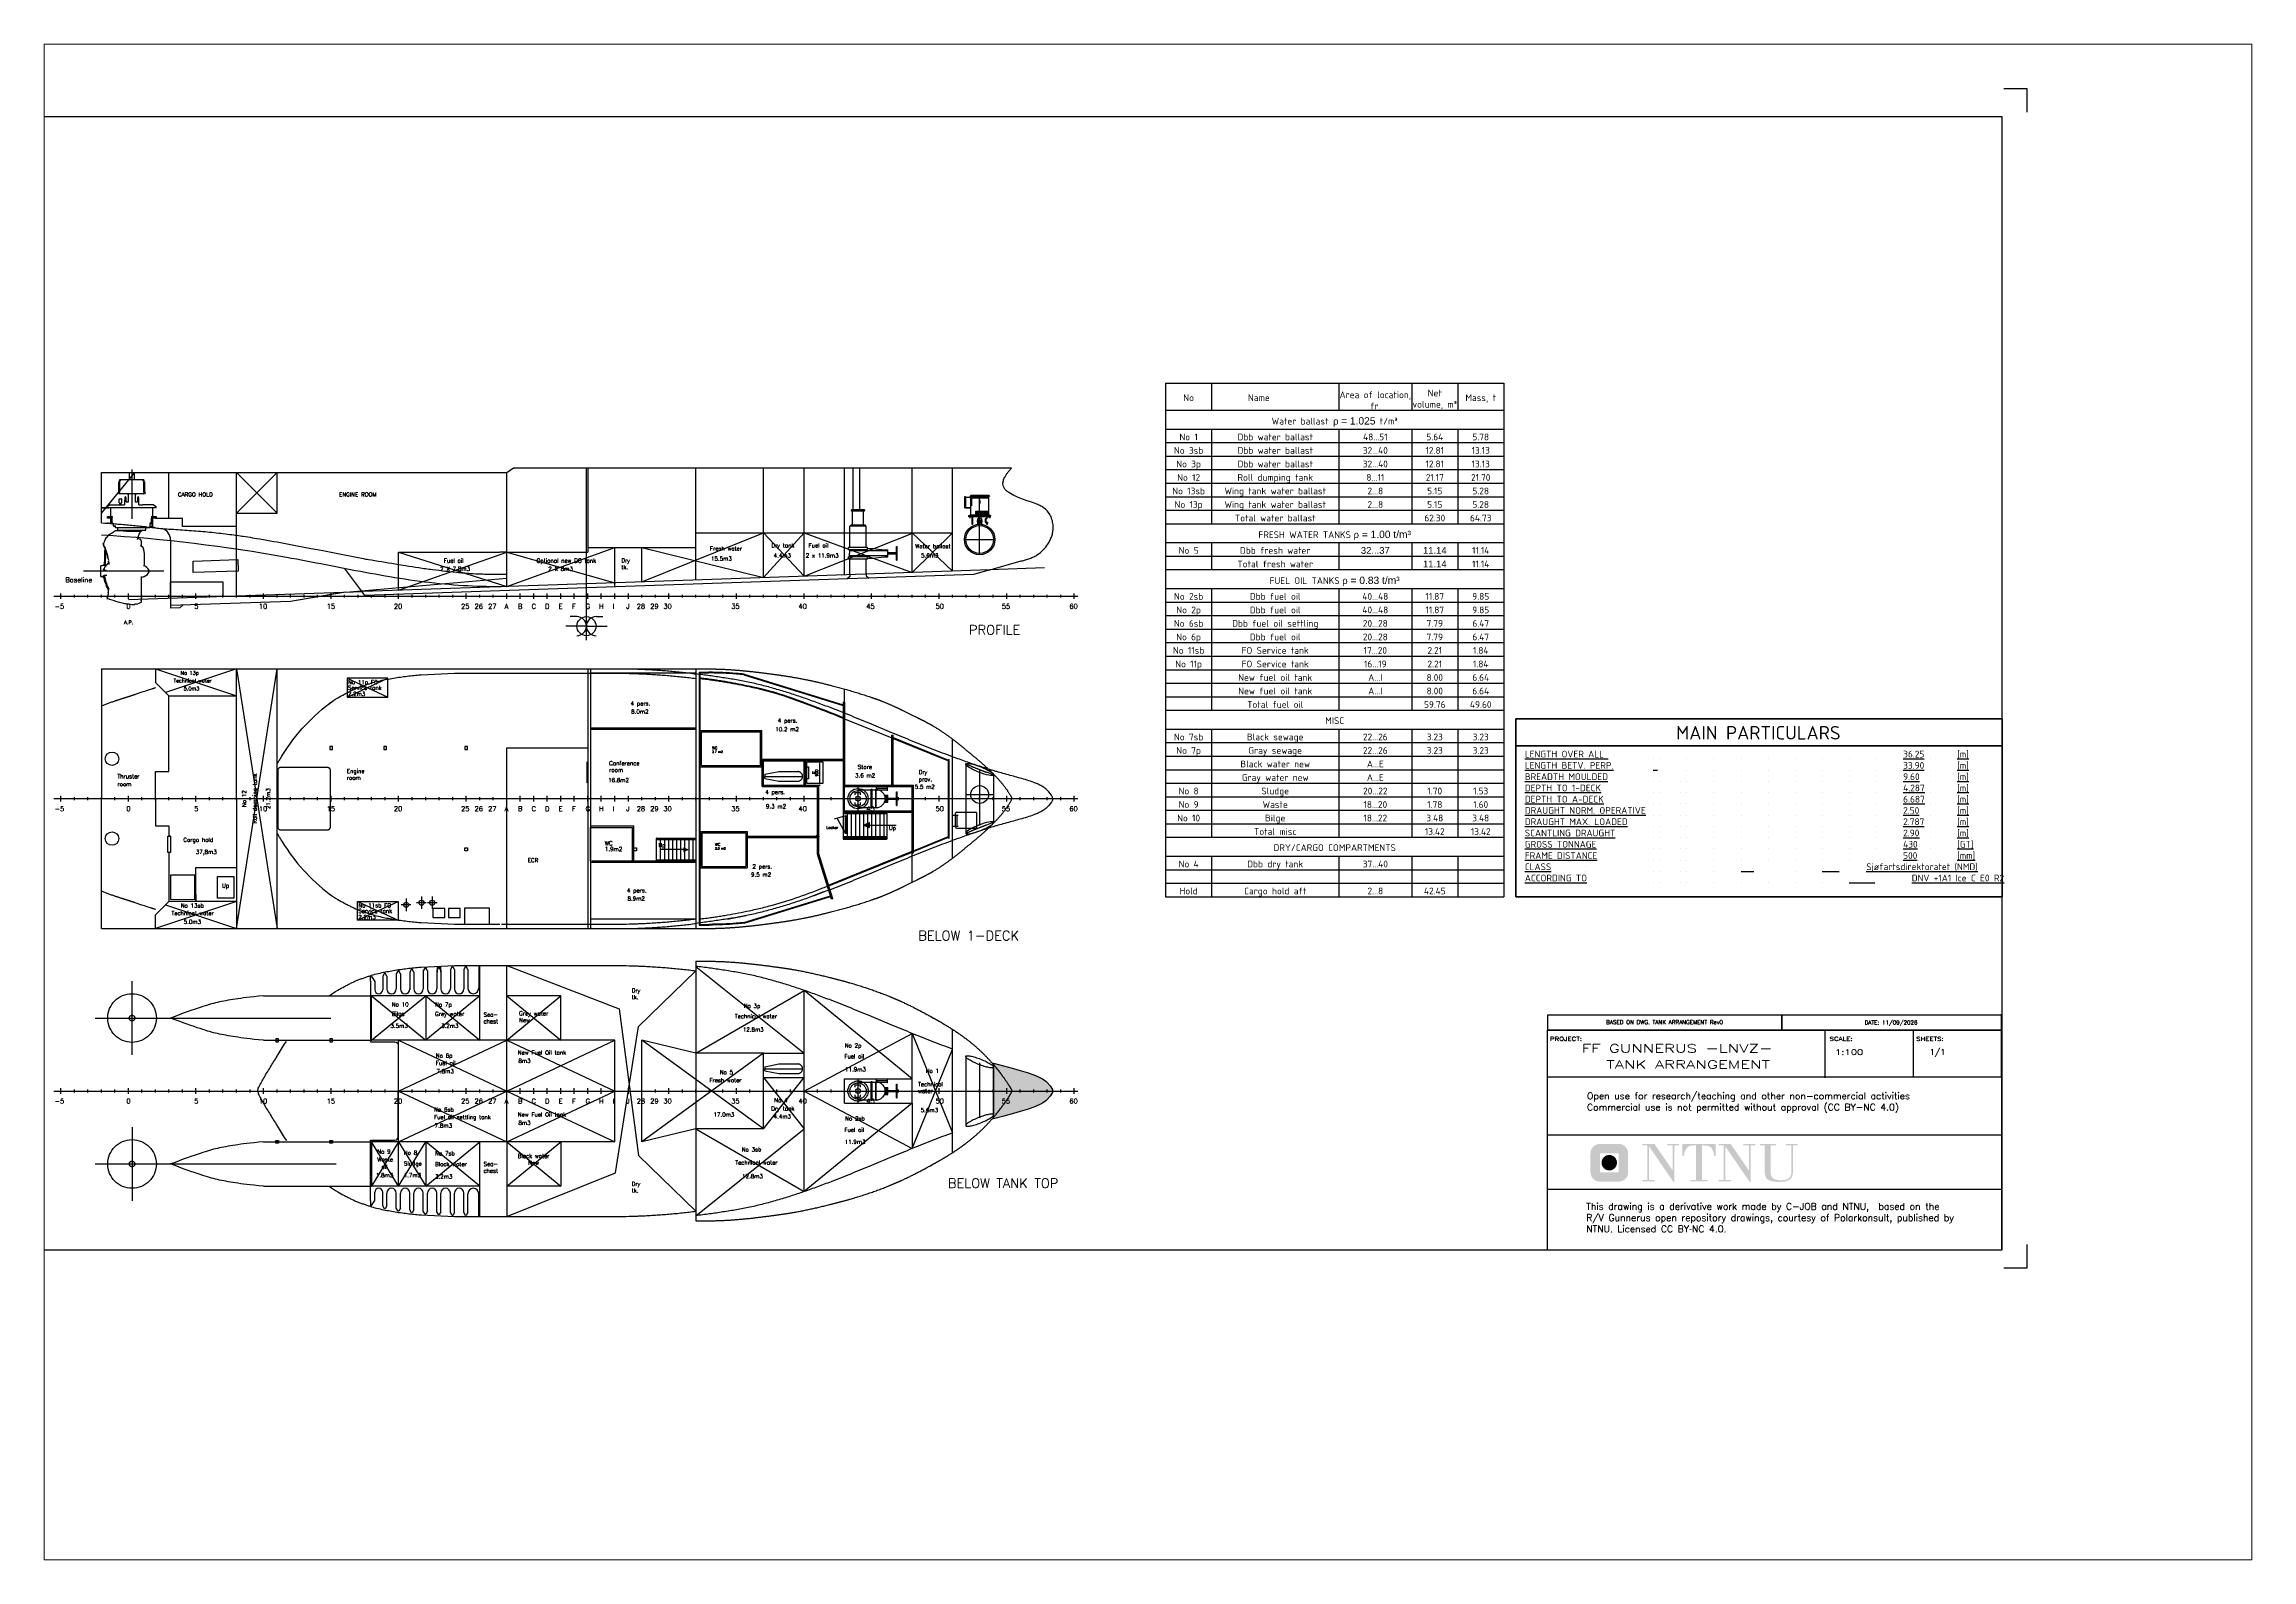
# Paper-space layout 'Layout1' of a CAD drawing. Header units: millimetres. Extents: x 28 to 250, y 19 to 172.
# The model-space entities are those that its viewports show. They can reach past a viewport. Long polylines and large blocks are cut down to what shows.
import ezdxf
from ezdxf.enums import TextEntityAlignment as Align

# ---------------------------------------------------------------- set-up
doc = ezdxf.new("R2010")
doc.units = ezdxf.units.MM
doc.header["$LTSCALE"] = 200
for name, pattern in [('CENTER', [3, 2.5, -0.25, 0, -0.25]), ('DASHED', [0.75, 0.5, -0.25]), ('PHANTOM', [2.1, 1.25, -0.2, 0.125, -0.2, 0.125, -0.2]), ('PHANTOM2', [1.25, 0.625, -0.125, 0.125, -0.125, 0.125, -0.125]), ('SNT-025', [0.74, 0.4, -0.17, 0, -0.17])]:
    doc.linetypes.add(name, pattern=pattern)
for name, color, linetype in [('005-FURNITURE', 8, 'Continuous'), ('00_Paper_Layout_ Text', 7, 'Continuous'), ('013-SHUTTERING', 7, 'Continuous'), ('FURNITURE', 8, 'Continuous'), ('M0CO2', 2, 'Continuous'), ('S0CE1', 1, 'CENTER'), ('S0CO1', 1, 'Continuous'), ('S0CO2', 2, 'Continuous'), ('S0CO3', 3, 'Continuous'), ('S0CO5', 4, 'Continuous'), ('S0DA1', 1, 'DASHED'), ('S0DIM', 2, 'Continuous'), ('S0PH1', 1, 'PHANTOM'), ('S0PH2', 2, 'PHANTOM'), ('S0TX2', 2, 'Continuous'), ('S0TX3', 3, 'Continuous'), ('Text', 7, 'Continuous'), ('U0CO2', 2, 'Continuous')]:
    doc.layers.add(name, color=color, linetype=linetype)
doc.layers.add('00_Paper_Layout_Thick', color=7, linetype='Continuous', lineweight=70)
doc.styles.add('18', font='romans', dxfattribs={"height": 180})
doc.styles.add('18.058_1-000-070-XREF_GENERAL_REFERENCE_MAIN_PARTICULARS$0$S000 H00', font='isocpeur.ttf')
doc.styles.add('25', font='romans', dxfattribs={"height": 250})
doc.styles.add('ROMANS', font='romans', dxfattribs={"height": 100})
doc.styles.add('Romans500', font='romans.shx', dxfattribs={"width": 0.8, "height": 500})
doc.styles.add('S000 H00', font='isocpeur.ttf')
doc.styles.add('S100 H25', font='isocpeur.ttf', dxfattribs={"height": 250})
doc.dimstyles.new('ISO-25', dxfattribs={"dimtxt": 2.5, "dimasz": 2.5, "dimexe": 1.25, "dimexo": 0.625, "dimtad": 1, "dimtxsty": 'Standard', "dimcen": 2.5, "dimadec": 0, "dimazin": 0, "dimtfac": 1, "dimtmove": 0, "dimatfit": 3, "dimfxl": 1, "dimarcsym": 0})
doc.dimstyles.get("Standard").update_dxf_attribs({"dimscale": 50, "dimtxt": 2, "dimasz": 2, "dimexe": 0.5, "dimexo": 1, "dimgap": 1, "dimtad": 1, "dimdsep": 46, "dimtxsty": 'ROMANS', "dimcen": 1.5, "dimclrd": 1, "dimclre": 1, "dimclrt": 2, "dimazin": 2, "dimtfac": 1, "dimtmove": 2, "dimatfit": 3, "dimfxl": 1, "dimtvp": 100, "dimtolj": 1, "dimarcsym": 0})

# ---------------------------------------------------------------- blocks, each defined once
blk = doc.blocks.new('*U5')
at = {"layer": '00_Paper_Layout_Thick', "lineweight": 70}
blk.add_line((180, -10), (0, -10), dxfattribs=at)
blk.add_lwpolyline([(0, -65.79), (180, -65.79), (180, 0), (0, 0)], close=True, dxfattribs=at)
blk = doc.blocks.new('A$C18113CC1')
at = {"linetype": 'ByBlock', "lineweight": -2}
for p, q in [((219, 4194), (51, 4194)), ((51, 3937), (51, 4194)), ((219, 4194), (219, 3937)), ((-379, 3449), (-377, 3446)), ((-377, 3446), (-375, 3443)), ((-375, 3443), (-370, 3440)), ((-364, 3462), (-370, 3459)), ((-340, 3469), (-364, 3462)), ((-364, 3437), (-346, 3431)), ((-322, 3860), (-340, 3860)), ((-340, 3857), (-340, 3860)), ((-340, 3464), (-340, 3856)), ((-340, 3460), (-340, 3463)), ((-340, 3460), (-322, 3460)), ((-327, 3427), (-321, 3426)), ((-321, 3426), (-315, 3425)), ((-315, 3835), (-315, 3904)), ((-312, 3904), (-315, 3904)), ((-315, 3853), (-315, 3467)), ((-315, 3424), (-315, 3485)), ((-312, 3930), (-312, 3912)), ((-309, 3912), (-312, 3912)), ((-312, 3904), (-312, 3910)), ((-312, 3910), (-265, 3910)), ((-305, 3937), (-294, 3937)), ((571, 3410), (-301, 3410)), ((-294, 3937), (-292, 3937)), ((-290, 3937), (564, 3937)), ((-125, 3271), (-125, 3171)), ((-75, 3271), (-125, 3271)), ((-113, 3294), (-115, 3292)), ((-113, 3292), (-115, 3292)), ((-115, 3292), (-115, 3274)), ((-115, 3274), (-115, 3271)), ((-113, 3274), (-115, 3274)), ((-113, 3294), (-111, 3294)), ((-108, 3292), (-113, 3292)), ((-108, 3274), (-113, 3274)), ((-111, 3294), (-104, 3294)), ((-106, 3301), (-108, 3300)), ((-108, 3300), (-108, 3294)), ((-100, 3292), (-108, 3292)), ((-100, 3274), (-108, 3274)), ((-106, 3301), (-103, 3301)), ((-100, 3300), (-106, 3300)), ((-104, 3294), (-96, 3294)), ((-103, 3301), (-97, 3301)), ((-94, 3300), (-100, 3300)), ((-93, 3292), (-100, 3292)), ((-92, 3274), (-100, 3274)), ((-97, 3301), (-94, 3301)), ((-96, 3294), (-89, 3294)), ((-92, 3300), (-94, 3301)), ((-94, 3301), (-94, 3294)), ((-92, 3300), (-94, 3300)), ((-87, 3292), (-93, 3292)), ((-92, 3294), (-92, 3300)), ((-87, 3274), (-92, 3274)), ((-89, 3294), (-87, 3294)), ((-85, 3292), (-87, 3292)), ((-85, 3274), (-87, 3274)), ((-85, 3274), (-85, 3292)), ((-85, 3271), (-85, 3274)), ((-75, 3171), (-75, 3271)), ((-40, 3395), (-40, 3410)), ((10, 3395), (-40, 3395)), ((10, 3371), (10, 3395)), ((10, 3114), (10, 3371)), ((160, 3937), (217, 3937)), ((238, 3410), (310, 3410)), ((310, 3395), (260, 3395)), ((260, 3395), (260, 3371)), ((260, 3371), (260, 3114)), ((310, 3410), (310, 3395)), ((345, 3271), (345, 3171)), ((395, 3271), (345, 3271)), ((355, 3292), (355, 3274)), ((357, 3292), (355, 3292)), ((357, 3274), (355, 3274)), ((355, 3274), (355, 3271)), ((362, 3292), (357, 3292)), ((362, 3274), (357, 3274)), ((364, 3301), (362, 3300)), ((364, 3300), (362, 3300)), ((362, 3300), (362, 3294)), ((370, 3274), (362, 3274)), ((364, 3301), (367, 3301)), ((364, 3301), (364, 3294)), ((370, 3300), (364, 3300)), ((366, 3294), (374, 3294)), ((376, 3300), (370, 3300)), ((378, 3274), (370, 3274)), ((373, 3301), (376, 3301)), ((374, 3294), (381, 3294)), ((378, 3300), (376, 3301)), ((378, 3300), (376, 3300)), ((378, 3294), (378, 3300)), ((383, 3292), (378, 3292)), ((383, 3274), (378, 3274)), ((381, 3294), (383, 3294)), ((385, 3292), (383, 3292)), ((385, 3274), (383, 3274)), ((385, 3274), (385, 3292)), ((395, 3171), (395, 3271)), ((578, 3912), (535, 3912)), ((535, 3904), (579, 3904)), ((560, 3937), (562, 3937)), ((562, 3937), (564, 3937)), ((562, 3934), (564, 3934)), ((564, 3934), (564, 3937)), ((564, 3934), (575, 3934)), ((576, 3934), (575, 3934)), ((577, 3933), (576, 3934)), ((578, 3931), (577, 3933)), ((578, 3930), (578, 3932)), ((578, 3930), (578, 3931)), ((578, 3930), (578, 3912)), ((579, 3912), (579, 3930)), ((579, 3904), (579, 3835)), ((579, 3694), (579, 3904)), ((585, 3467), (585, 3853)), ((585, 3485), (585, 3424)), ((585, 3425), (596, 3427)), ((610, 3860), (592, 3860)), ((592, 3460), (610, 3460)), ((596, 3427), (607, 3429)), ((607, 3429), (620, 3433)), ((610, 3860), (610, 3857)), ((610, 3856), (610, 3464)), ((634, 3462), (610, 3469)), ((610, 3463), (610, 3460)), ((620, 3433), (634, 3437)), ((640, 3459), (634, 3462)), ((634, 3437), (640, 3440)), ((645, 3456), (640, 3459)), ((640, 3440), (645, 3443)), ((645, 3443), (647, 3446)), ((649, 3449), (647, 3453)), ((647, 3446), (649, 3449)), ((-665, 3000), (-765, 2942)), ((-765, 2900), (-765, 2942)), ((1035, 2900), (-765, 2900)), ((-765, 2515), (-765, 2575)), ((-765, 2575), (-595, 2575)), ((-765, 2515), (-765, 2575)), ((-765, 2575), (-595, 2575)), ((-599, 2515), (-765, 2515)), ((-599, 2515), (-765, 2515)), ((-665, 3000), (-128, 3000)), ((-635, 2575), (-635, 2900)), ((-615, 2515), (-635, 2515)), ((-635, 2304), (-635, 2515)), ((-615, 2515), (-635, 2515)), ((-615, 2515), (-615, 2303)), ((-615, 2515), (-615, 2303)), ((-599, 2515), (-596, 2527)), ((-599, 2515), (-596, 2527)), ((-596, 2527), (-596, 2527)), ((-595, 2527), (-596, 2527)), ((-596, 2527), (-596, 2527)), ((-595, 2527), (-596, 2527)), ((-595, 2555), (-595, 2575)), ((-595, 2555), (-595, 2575)), ((-595, 2575), (-595, 2533)), ((-595, 2520), (-595, 2540)), ((-585, 2483), (-595, 2520)), ((-585, 2483), (-595, 2520)), ((-585, 2356), (-585, 2483)), ((-496, 3000), (-480, 3000)), ((-334, 3222), (-334, 3219)), ((-334, 3222), (-333, 3222)), ((-334, 3219), (-334, 3219)), ((-334, 3219), (-334, 3219)), ((-332, 3223), (-333, 3223)), ((-332, 3226), (-332, 3225)), ((-327, 3226), (-332, 3226)), ((-332, 3225), (-332, 3223)), ((-332, 3082), (-332, 3219)), ((-332, 3082), (-326, 3082)), ((-327, 3223), (-327, 3225)), ((-327, 3222), (-327, 3223)), ((-327, 3223), (-327, 3223)), ((-327, 3222), (-239, 3222)), ((-326, 3082), (-326, 3074)), ((-326, 3074), (-312, 3074)), ((-312, 3074), (-312, 3000)), ((-234, 3082), (-255, 3082)), ((-255, 3000), (-255, 3082)), ((-235, 3226), (-240, 3226)), ((-240, 3225), (-240, 3223)), ((-239, 3223), (-240, 3223)), ((-239, 3223), (-239, 3222)), ((-237, 3222), (-237, 3223)), ((-235, 3223), (-237, 3223)), ((-237, 3222), (-234, 3222)), ((-235, 3225), (-235, 3226)), ((-235, 3223), (-235, 3225)), ((-234, 3219), (-234, 3222)), ((-234, 3219), (-234, 3219)), ((-234, 3219), (-234, 3219)), ((-234, 3089), (-234, 3219)), ((-234, 3089), (-234, 3089)), ((-234, 3082), (-234, 3089)), ((-127, 3171), (-128, 3171)), ((-128, 3171), (-128, 3000)), ((-125, 3171), (-127, 3171)), ((-125, 3171), (-75, 3171)), ((-72, 3171), (-73, 3171)), ((-72, 3114), (-72, 3171)), ((-72, 3114), (10, 3114)), ((260, 3114), (342, 3114)), ((343, 3171), (342, 3171)), ((342, 3171), (342, 3114)), ((345, 3171), (343, 3171)), ((345, 3171), (395, 3171)), ((397, 3171), (395, 3171)), ((398, 3000), (398, 3171)), ((398, 3000), (446, 3000)), ((446, 3000), (492, 3000)), ((492, 3000), (536, 3000)), ((935, 3000), (536, 3000)), ((865, 2520), (855, 2483)), ((855, 2483), (855, 2356)), ((865, 2575), (1035, 2575)), ((865, 2575), (865, 2540)), ((865, 2540), (865, 2520)), ((1035, 2515), (869, 2515)), ((885, 2575), (905, 2575)), ((905, 2515), (885, 2515)), ((885, 2158), (885, 2515)), ((905, 2900), (905, 2575)), ((905, 2515), (905, 2166)), ((935, 3000), (1035, 2942)), ((1000, 2515), (1000, 2515)), ((1035, 2900), (1035, 2942)), ((1035, 2575), (1035, 2515)), ((-881, 1618), (-860, 1677)), ((-860, 1677), (-833, 1734)), ((-833, 1734), (-795, 1792)), ((-794, 1793), (-778, 1815)), ((-778, 1815), (-748, 1849)), ((-765, 2316), (-765, 2337)), ((-765, 2337), (-732, 2335)), ((-700, 2312), (-765, 2316)), ((-748, 1849), (-707, 1890)), ((-732, 2335), (-700, 2333)), ((-707, 1890), (-663, 1928)), ((-700, 2333), (-667, 2330)), ((-668, 2310), (-700, 2312)), ((-635, 2307), (-668, 2310)), ((-667, 2330), (-634, 2328)), ((-663, 1928), (-617, 1962)), ((-635, 2314), (-636, 2307)), ((-635, 2314), (-636, 2307)), ((-634, 2328), (-635, 2321)), ((-634, 2328), (-635, 2321)), ((-635, 2321), (-635, 2314)), ((-635, 2314), (-635, 2314)), ((-635, 2314), (-635, 2314)), ((-635, 2314), (-635, 2311)), ((-635, 2311), (-635, 2307)), ((-635, 2311), (-635, 2307)), ((-635, 2304), (-635, 2305)), ((-625, 2304), (-635, 2305)), ((-635, 2304), (-635, 2305)), ((-615, 2303), (-625, 2304)), ((-615, 2303), (-625, 2304)), ((-617, 1962), (-463, 2050)), ((-611, 2317), (-615, 2303)), ((-611, 2317), (-615, 2303)), ((-615, 2303), (-615, 2303)), ((-602, 2328), (-611, 2317)), ((-602, 2328), (-611, 2317)), ((-588, 2339), (-602, 2328)), ((-588, 2339), (-602, 2328)), ((-580, 2343), (-588, 2339)), ((-580, 2343), (-588, 2339)), ((-585, 2356), (-582, 2350)), ((-585, 2356), (-582, 2350)), ((-580, 2350), (-582, 2350)), ((-580, 2350), (-582, 2350)), ((-580, 2315), (-580, 2350)), ((-580, 2315), (-580, 2350)), ((-568, 2315), (-580, 2315)), ((-568, 2315), (-580, 2315)), ((-568, 2317), (-568, 2315)), ((-564, 2317), (-568, 2317)), ((-568, 2317), (-568, 2315)), ((-564, 2317), (-568, 2317)), ((-567, 2317), (-565, 2317)), ((-567, 2317), (-565, 2317)), ((-567, 2317), (-567, 2303)), ((-567, 2303), (-565, 2303)), ((-567, 2303), (-565, 2301)), ((-567, 2303), (-565, 2303)), ((-567, 2303), (-565, 2301)), ((-565, 2317), (-559, 2317)), ((-565, 2317), (-559, 2317)), ((-565, 2303), (-559, 2303)), ((-565, 2303), (-559, 2303)), ((-563, 2301), (-565, 2301)), ((-563, 2301), (-565, 2301)), ((-558, 2301), (-563, 2301)), ((-558, 2301), (-563, 2301)), ((-559, 2317), (-551, 2317)), ((-559, 2317), (-551, 2317)), ((-559, 2303), (-551, 2303)), ((-559, 2303), (-551, 2303)), ((-552, 2301), (-558, 2301)), ((-552, 2301), (-558, 2301)), ((-547, 2301), (-552, 2301)), ((-551, 2317), (-545, 2317)), ((-551, 2317), (-545, 2317)), ((-551, 2303), (-545, 2303)), ((-551, 2303), (-545, 2303)), ((-545, 2301), (-547, 2301)), ((-545, 2301), (-547, 2301)), ((-542, 2317), (-546, 2317)), ((-542, 2317), (-546, 2317)), ((-545, 2317), (-543, 2317)), ((-545, 2317), (-543, 2317)), ((-545, 2303), (-543, 2303)), ((-545, 2301), (-543, 2303)), ((-545, 2303), (-543, 2303)), ((-545, 2301), (-543, 2303)), ((-543, 2303), (-543, 2317)), ((-543, 2303), (-543, 2317)), ((-542, 2315), (-543, 2315)), ((-542, 2315), (-543, 2315)), ((-542, 2315), (-542, 2317)), ((-542, 2315), (-542, 2317)), ((-542, 2315), (-542, 2315)), ((-535, 2315), (-542, 2315)), ((-542, 2315), (-542, 2315)), ((-535, 2315), (-542, 2315)), ((-535, 2231), (-535, 2315)), ((-535, 2216), (-535, 2231)), ((-525, 2216), (-535, 2216)), ((-528, 2216), (-525, 2216)), ((-528, 2205), (-528, 2216)), ((-528, 2205), (-526, 2204)), ((-503, 2204), (-526, 2204)), ((-525, 2216), (-518, 2216)), ((-524, 2216), (-513, 2216)), ((-469, 2216), (-512, 2216)), ((-503, 2204), (-501, 2205)), ((-501, 2205), (-501, 2216)), ((-496, 2216), (-496, 2205)), ((-496, 2205), (-494, 2204)), ((-479, 2204), (-494, 2204)), ((-479, 2204), (-478, 2205)), ((-478, 2205), (-478, 2216)), ((-468, 2216), (-469, 2216)), ((-465, 2216), (-468, 2216)), ((-465, 2150), (-465, 2225)), ((805, 2150), (-465, 2150)), ((-463, 2050), (513, 2050)), ((-390, 2150), (-390, 2070)), ((-390, 2070), (660, 2070)), ((-366, 2050), (-363, 2051)), ((-363, 2051), (-360, 2053)), ((-360, 2053), (-357, 2055)), ((-357, 2055), (-353, 2058)), ((-354, 2070), (-353, 2069)), ((-353, 2069), (-352, 2067)), ((-352, 2061), (-353, 2058)), ((-352, 2067), (-351, 2064)), ((-351, 2064), (-352, 2061)), ((-243, 2041), (-303, 2050)), ((-182, 2032), (-243, 2041)), ((-118, 2025), (-182, 2032)), ((-53, 2020), (-118, 2025)), ((13, 2017), (-53, 2020)), ((80, 2016), (13, 2017)), ((147, 2016), (80, 2016)), ((214, 2016), (147, 2016)), ((279, 2016), (214, 2016)), ((311, 2016), (279, 2016)), ((342, 2016), (311, 2016)), ((373, 2017), (342, 2016)), ((354, 1725), (360, 1777)), ((360, 1777), (371, 1826)), ((402, 1747), (360, 1759)), ((425, 1737), (360, 1759)), ((371, 1826), (407, 1917)), ((401, 2017), (373, 2017)), ((427, 2019), (401, 2017)), ((407, 1917), (433, 1961)), ((444, 1727), (425, 1737)), ((452, 2021), (427, 2019)), ((452, 1721), (427, 1736)), ((433, 1961), (464, 2002)), ((457, 1717), (444, 1727)), ((462, 2024), (452, 2021)), ((469, 1706), (457, 1717)), ((471, 2027), (462, 2024)), ((464, 2002), (513, 2050)), ((475, 1698), (469, 1706)), ((480, 2030), (471, 2027)), ((480, 1687), (472, 1702)), ((479, 1690), (475, 1698)), ((482, 1681), (479, 1690)), ((488, 2034), (480, 2030)), ((483, 1671), (480, 1687)), ((483, 1672), (482, 1681)), ((483, 1671), (483, 1672)), ((483, 1671), (483, 1668)), ((483, 1668), (483, 1659)), ((483, 1659), (483, 1604)), ((483, 1646), (483, 1627)), ((494, 2037), (488, 2034)), ((500, 2040), (494, 2037)), ((504, 2043), (500, 2040)), ((506, 2044), (504, 2043)), ((507, 2045), (506, 2044)), ((507, 2045), (519, 2055)), ((519, 2055), (533, 2063)), ((533, 2063), (540, 2066)), ((540, 2066), (548, 2068)), ((548, 2068), (556, 2070)), ((556, 2070), (564, 2070)), ((660, 2070), (660, 2150)), ((805, 2315), (805, 2150)), ((813, 2315), (805, 2315)), ((860, 2197), (805, 2217)), ((812, 2315), (812, 2315)), ((813, 2317), (813, 2303)), ((813, 2317), (815, 2317)), ((813, 2303), (815, 2301)), ((815, 2317), (821, 2317)), ((835, 2301), (815, 2301)), ((821, 2317), (829, 2317)), ((829, 2317), (835, 2317)), ((834, 2317), (834, 2350)), ((834, 2350), (850, 2350)), ((835, 2317), (837, 2317)), ((837, 2303), (835, 2301)), ((837, 2303), (837, 2317)), ((852, 2350), (855, 2356)), ((874, 2184), (860, 2197)), ((882, 2171), (874, 2184)), ((885, 2159), (882, 2171)), ((895, 2157), (885, 2159)), ((905, 2156), (895, 2157)), ((904, 2159), (905, 2162)), ((928, 2156), (904, 2159)), ((904, 2159), (904, 2159)), ((905, 2166), (906, 2173)), ((905, 2166), (905, 2166)), ((905, 2166), (905, 2156)), ((905, 2162), (905, 2166)), ((905, 2156), (905, 2156)), ((906, 2173), (906, 2179)), ((906, 2179), (930, 2177)), ((952, 2153), (928, 2156)), ((930, 2177), (954, 2174)), ((975, 2151), (952, 2153)), ((954, 2174), (966, 2172)), ((966, 2172), (978, 2171)), ((999, 2148), (975, 2151)), ((978, 2171), (990, 2170)), ((990, 2170), (1000, 2169)), ((1000, 2152), (999, 2148)), ((1000, 2160), (1000, 2169)), ((1000, 2164), (1000, 2155)), ((1000, 2155), (1000, 2152)), ((1000, 2151), (1000, 2152)), ((-932, 1559), (-933, 1558)), ((-933, 1558), (-933, 1557)), ((-933, 1557), (-933, 1555)), ((-931, 1560), (-932, 1559)), ((-888, 1572), (-930, 1560)), ((-928, 1539), (-927, 1539)), ((-927, 1539), (-908, 1509)), ((-896, 1487), (-908, 1509)), ((-900, 1524), (-895, 1558)), ((-890, 1475), (-899, 1491)), ((-887, 862), (-899, 776)), ((-897, 1487), (-885, 1410)), ((-881, 1459), (-896, 1487)), ((-895, 1558), (-881, 1618)), ((-881, 1457), (-890, 1475)), ((-877, 949), (-887, 862)), ((-885, 1473), (-869, 1438)), ((-865, 1425), (-881, 1459)), ((-872, 1438), (-881, 1457)), ((-871, 1035), (-877, 949)), ((-876, 1314), (-870, 1218)), ((-869, 1121), (-871, 1035)), ((-870, 1218), (-869, 1121)), ((-869, 1438), (-852, 1398)), ((-868, 781), (-855, 872)), ((-848, 1387), (-865, 1425)), ((-853, 872), (-865, 781)), ((-851, 1393), (-862, 1416)), ((-855, 872), (-846, 964)), ((-844, 964), (-853, 872)), ((-852, 1398), (-834, 1353)), ((-841, 1240), (-852, 1385)), ((-850, 1391), (-846, 1356)), ((-846, 964), (-841, 1056)), ((-838, 1056), (-844, 964)), ((-839, 1125), (-841, 1240)), ((-841, 1056), (-839, 1125)), ((-817, 1306), (-839, 1364)), ((-838, 1240), (-837, 1125)), ((-837, 1125), (-838, 1056)), ((-814, 1299), (-831, 1343)), ((-805, 1274), (-817, 1306)), ((-816, 1304), (-798, 1250)), ((-786, 1215), (-805, 1274)), ((-798, 1250), (-781, 1194)), ((-766, 821), (-792, 794)), ((-768, 1152), (-786, 1215)), ((-781, 1194), (-766, 1135)), ((-752, 1087), (-768, 1152)), ((-766, 1135), (-751, 1073)), ((-738, 848), (-766, 821)), ((-764, 811), (-713, 858)), ((-740, 846), (-753, 834)), ((-737, 1017), (-752, 1087)), ((-728, 857), (-740, 846)), ((-738, 1009), (-726, 941)), ((-714, 869), (-738, 848)), ((-730, 981), (-737, 1017)), ((-719, 893), (-723, 926)), ((-715, 860), (-719, 893)), ((-716, 895), (-712, 861)), ((-714, 848), (-710, 796)), ((488, 1477), (462, 1486)), ((483, 1604), (483, 1576)), ((483, 1576), (483, 1535)), ((483, 1535), (483, 1479)), ((514, 1466), (488, 1477)), ((498, 1472), (502, 1470)), ((502, 1470), (513, 1466)), ((513, 1466), (522, 1460)), ((538, 1451), (514, 1466)), ((522, 1460), (536, 1452)), ((544, 1446), (538, 1451)), ((540, 1449), (541, 1448)), ((551, 1439), (544, 1446)), ((547, 1444), (554, 1437)), ((552, 1437), (551, 1439)), ((553, 1436), (552, 1437)), ((553, 1435), (553, 1436)), ((553, 1435), (553, 1435)), ((553, 1435), (553, 1435)), ((554, 1437), (555, 1435)), ((555, 1427), (554, 1426)), ((555, 1435), (557, 1433)), ((557, 1431), (555, 1433)), ((556, 1428), (555, 1427)), ((557, 1431), (556, 1428)), ((577, 1353), (557, 1431)), ((575, 1353), (572, 1370)), ((605, 1197), (577, 1353)), ((589, 739), (603, 821)), ((603, 821), (613, 921)), ((613, 1120), (605, 1197)), ((613, 921), (613, 1120)), ((-1005, 588), (-1005, 743)), ((-1005, 558), (-1005, 588)), ((-1005, 419), (-1005, 527)), ((-1005, 398), (-1005, 419)), ((-1005, 392), (-1005, 398)), ((-1005, 386), (-1005, 392)), ((-1005, 360), (-1005, 386)), ((-1005, 357), (-1005, 360)), ((-940, 758), (-970, 749)), ((-970, 749), (-970, 751)), ((-970, 349), (-970, 351)), ((-970, 350), (-893, 330)), ((-954, 346), (-894, 331)), ((-910, 763), (-940, 758)), ((-916, 614), (-915, 620)), ((-915, 608), (-916, 614)), ((-916, 382), (-915, 386)), ((-915, 378), (-916, 382)), ((-915, 620), (-911, 626)), ((-911, 602), (-915, 608)), ((-915, 386), (-911, 389)), ((-911, 763), (-912, 763)), ((-912, 763), (-912, 763)), ((-907, 763), (-911, 763)), ((-911, 763), (-911, 763)), ((-910, 763), (-911, 763)), ((-911, 763), (-911, 763)), ((-911, 626), (-909, 627)), ((-906, 598), (-911, 602)), ((-911, 389), (-909, 390)), ((-906, 371), (-911, 374)), ((-909, 627), (-897, 639)), ((-904, 623), (-909, 627)), ((-909, 390), (-897, 396)), ((-904, 382), (-909, 390)), ((-907, 765), (-908, 764)), ((-892, 765), (-907, 763)), ((-905, 767), (-906, 766)), ((-900, 596), (-906, 598)), ((-904, 769), (-905, 767)), ((-903, 771), (-904, 769)), ((-902, 622), (-904, 623)), ((-901, 373), (-904, 382)), ((-904, 374), (-904, 373)), ((-904, 373), (-904, 373)), ((-903, 620), (-903, 618)), ((-903, 618), (-903, 616)), ((-903, 616), (-903, 616)), ((-903, 616), (-902, 614)), ((-902, 373), (-903, 372)), ((-903, 372), (-903, 372)), ((-903, 372), (-903, 371)), ((-902, 768), (-899, 776)), ((-902, 774), (-902, 774)), ((-901, 622), (-902, 622)), ((-902, 614), (-902, 614)), ((-902, 614), (-900, 613)), ((-901, 774), (-901, 775)), ((-901, 774), (-901, 774)), ((-886, 659), (-901, 622)), ((-888, 380), (-901, 373)), ((-886, 291), (-901, 373)), ((-900, 613), (-898, 613)), ((-856, 588), (-900, 596)), ((-899, 776), (-884, 778)), ((-898, 606), (-899, 601)), ((-898, 613), (-897, 617)), ((-898, 613), (-898, 610)), ((-898, 610), (-898, 606)), ((-897, 617), (-883, 649)), ((-897, 639), (-893, 642)), ((-876, 766), (-892, 765)), ((-875, 388), (-888, 380)), ((-872, 686), (-886, 659)), ((-872, 231), (-886, 291)), ((-884, 778), (-868, 779)), ((-884, 404), (-881, 405)), ((-878, 396), (-884, 404)), ((-883, 649), (-869, 676)), ((-881, 405), (-878, 406)), ((-878, 406), (-874, 407)), ((-875, 388), (-878, 396)), ((-871, 770), (-876, 766)), ((-873, 766), (-876, 766)), ((-875, 388), (-857, 291)), ((-874, 388), (-875, 388)), ((-874, 407), (-873, 402)), ((-872, 388), (-874, 388)), ((-870, 766), (-873, 766)), ((-855, 713), (-872, 686)), ((-872, 392), (-872, 388)), ((-832, 390), (-872, 388)), ((-854, 292), (-872, 388)), ((-855, 171), (-872, 231)), ((-868, 779), (-871, 770)), ((-867, 766), (-870, 766)), ((-868, 779), (-868, 781)), ((-868, 779), (-867, 779)), ((-867, 779), (-865, 780)), ((-827, 769), (-867, 766)), ((-866, 768), (-867, 766)), ((-865, 771), (-866, 768)), ((-865, 780), (-825, 784)), ((-865, 781), (-865, 780)), ((-865, 780), (-865, 775)), ((-865, 775), (-865, 771)), ((-857, 291), (-837, 212)), ((-813, 579), (-856, 588)), ((-837, 740), (-855, 713)), ((-837, 111), (-855, 171)), ((-835, 213), (-854, 292)), ((-853, 703), (-834, 730)), ((-816, 767), (-837, 740)), ((-816, 52), (-837, 111)), ((-812, 136), (-835, 213)), ((-834, 730), (-814, 757)), ((-791, 392), (-832, 390)), ((-814, 770), (-827, 769)), ((-793, -8), (-816, 52)), ((-814, 757), (-790, 784)), ((-814, 134), (-785, 51)), ((-786, 59), (-812, 136)), ((-790, 784), (-764, 811)), ((-756, -16), (-786, 59)), ((-785, 51), (-752, -32)), ((483, 356), (483, 283)), ((483, 325), (524, 333)), ((483, 283), (483, 198)), ((483, 198), (483, -571)), ((524, 333), (555, 341)), ((555, 341), (586, 350)), ((585, 350), (595, 352)), ((595, 748), (589, 749)), ((603, 745), (598, 747)), ((598, 747), (598, 747)), ((598, 353), (598, 353)), ((598, 353), (598, 353)), ((635, 731), (603, 745)), ((641, 727), (635, 731)), ((641, 727), (641, 727)), ((644, 726), (641, 727)), ((641, 727), (644, 726)), ((644, 726), (645, 725)), ((645, 725), (644, 726)), ((645, 725), (645, 725)), ((645, 725), (645, 725)), ((-767, -68), (-793, -8)), ((-779, -448), (-782, -459)), ((-780, -456), (-782, -459)), ((-782, -459), (-723, -477)), ((-776, -448), (-780, -456)), ((-778, -447), (-776, -445)), ((-777, -443), (-776, -442)), ((-776, -445), (-768, -420)), ((-776, -442), (-775, -440)), ((-775, -440), (-766, -414)), ((-774, -436), (-775, -438)), ((-771, -430), (-774, -436)), ((-768, -419), (-772, -436)), ((-763, -398), (-768, -419)), ((-765, -410), (-768, -421)), ((-768, -419), (-766, -414)), ((-740, -126), (-767, -68)), ((-766, -70), (-765, -72)), ((-765, -410), (-765, -410)), ((-757, -373), (-763, -398)), ((-750, -338), (-757, -373)), ((-722, -90), (-756, -16)), ((-752, -32), (-714, -115)), ((-743, -298), (-750, -338)), ((-735, -254), (-743, -298)), ((-719, -166), (-740, -126)), ((-735, -254), (-735, -253)), ((-735, -253), (-735, -253)), ((-734, -253), (-733, -248)), ((-733, -242), (-725, -197)), ((-733, -242), (-733, -242)), ((-733, -243), (-733, -245)), ((-733, -243), (-733, -244)), ((-733, -243), (-733, -243)), ((-733, -244), (-733, -244)), ((-733, -244), (-733, -245)), ((-733, -244), (-733, -244)), ((-733, -245), (-733, -245)), ((-733, -245), (-733, -246)), ((-733, -246), (-733, -246)), ((-733, -247), (-732, -247)), ((-733, -248), (-733, -247)), ((-725, -194), (-723, -188)), ((-725, -196), (-725, -194)), ((-725, -196), (-725, -196)), ((-723, -188), (-722, -183)), ((-723, -477), (-720, -478)), ((-713, -108), (-722, -90)), ((-721, -174), (-716, -145)), ((-721, -175), (-721, -174)), ((-721, -179), (-721, -175)), ((-720, -478), (-716, -479)), ((-716, -479), (-710, -481)), ((-704, -483), (-698, -484)), ((-698, -484), (-694, -486)), ((-694, -486), (-691, -487)), ((-689, -487), (-515, -539)), ((-531, -535), (-528, -536)), ((-515, -536), (-515, -538)), ((-515, -538), (-514, -539)), ((-515, -538), (-515, -539)), ((-514, -539), (-513, -540)), ((-513, -540), (-512, -540)), ((-512, -540), (-460, -555)), ((-460, -555), (-330, -591)), ((-330, -591), (-274, -606)), ((-274, -606), (-222, -619)), ((-222, -619), (-175, -630)), ((-175, -630), (-132, -639)), ((-132, -639), (-92, -647)), ((-92, -647), (-56, -654)), ((-56, -654), (-1, -663)), ((-1, -663), (49, -669)), ((49, -669), (94, -673)), ((94, -673), (137, -676)), ((137, -676), (177, -677)), ((177, -677), (214, -677)), ((214, -677), (249, -676)), ((249, -676), (255, -675)), ((273, -673), (255, -675)), ((270, -674), (270, -674)), ((278, -673), (273, -673)), ((316, -667), (278, -673)), ((316, -667), (366, -658)), ((396, -649), (366, -658)), ((422, -638), (396, -649)), ((449, -624), (422, -638)), ((468, -607), (449, -624)), ((479, -590), (468, -607)), ((482, -581), (479, -590)), ((483, -571), (482, -581)), ((483, -546), (483, -527)), ((483, -571), (483, -568))]:
    blk.add_line(p, q, dxfattribs=at)
at = {"linetype": 'CENTER'}
blk.add_line((135, 4314), (135, 2488), dxfattribs=at)
at = {"linetype": 'PHANTOM2'}
for p, q in [((-1000, 2912), (-715, 2912)), ((-1000, 2900), (-715, 2900)), ((-715, 2900), (-715, 2912))]:
    blk.add_line(p, q, dxfattribs=at)
at = {"linetype": 'CENTER', "lineweight": -2}
blk.add_line((1325, 550), (-1645, 550), dxfattribs=at)
at = {"linetype": 'ByBlock', "lineweight": -2}
for centre, radius, start, end in [((-322, 3853), 7, 0, 90), ((-322, 3467), 7, 270, 0), ((-301, 3424), 14, 180, 270), ((-305, 3930), 7, 90, 180), ((571, 3424), 14, 270, 0), ((575, 3930), 4, 0, 90), ((592, 3853), 7, 90, 180), ((592, 3467), 7, 180, 270), ((-615, 2533), 20, 345, 0), ((-615, 2533), 20, 345, 0), ((-735, -323), 1100, 102.32678, 104.19987), ((-735, 1423), 1100, 255.80013, 257.67322), ((490, 455), 311, 70.02702, 70.37832), ((490, 645), 311, 289.62168, 290.07898), ((490, 455), 311, 70.01649, 70.02702), ((490, 455), 311, 69.79142, 70.01649), ((490, 645), 311, 290.07898, 290.09659), ((490, 645), 311, 290.09659, 290.20858), ((490, 645), 311, 290.20858, 342.20956), ((490, 455), 311, 17.79044, 60.35226)]:
    blk.add_arc(centre, radius, start, end, dxfattribs=at)
blk = doc.blocks.new('baugprop')
for p, q in [((-359.084452, 861.99893), (-384.084452, 836.99893)), ((-368.183757, 910.044165), (-368.183757, 816.341427)), ((-368.183757, 909.047541), (-368.183757, 789.985041)), ((-338.183757, 861.997232), (341.816243, 861.997232)), ((-310.515909, 853.99893), (-327.515909, 836.99893)), ((-323.183757, 1569.99893), (-318.183757, 1594.99893)), ((-323.183757, 1517.99893), (-323.183757, 1544.99893)), ((-323.183757, 911.99893), (-323.183757, 1249.99893)), ((-268.183757, 839.76254), (-270.947367, 836.99893)), ((271.816243, 853.997232), (-268.183757, 853.997232)), ((271.816243, 836.997232), (-268.183757, 836.997232)), ((-137.572632, 1036.99893), (-137.572632, 936.99893)), ((-122.572632, 1036.99893), (-122.572632, 936.99893)), ((-107.572632, 1036.99893), (-107.572632, 936.99893)), ((-92.572632, 1036.99893), (-92.572632, 936.99893)), ((-77.572632, 1036.99893), (-77.572632, 936.99893)), ((-62.572632, 1036.99893), (-62.572632, 936.99893)), ((-47.572632, 1036.99893), (-47.572632, 936.99893)), ((-35.683757, 776.999214), (-35.683757, 862.000284)), ((-32.572632, 1036.99893), (-32.572632, 936.99893)), ((-17.572632, 1036.99893), (-17.572632, 936.99893)), ((-2.572632, 1036.99893), (-2.572632, 936.99893)), ((1.816243, 1234.73031), (1.816243, 1234.810297)), ((12.427368, 1036.99893), (12.427368, 936.99893)), ((27.427368, 1036.99893), (27.427368, 936.99893)), ((39.316243, 862.000284), (39.316243, 776.999214)), ((42.427368, 1036.99893), (42.427368, 936.99893)), ((57.427368, 1036.99893), (57.427368, 936.99893)), ((72.427368, 1036.99893), (72.427368, 936.99893)), ((87.427368, 1036.99893), (87.427368, 936.99893)), ((102.427368, 1036.99893), (102.427368, 936.99893)), ((117.427368, 1036.99893), (117.427368, 936.99893)), ((132.427368, 1036.99893), (132.427368, 936.99893)), ((147.427368, 1036.99893), (147.427368, 936.99893)), ((162.427368, 1036.99893), (162.427368, 936.99893)), ((177.427368, 1036.99893), (177.427368, 936.99893)), ((192.427368, 1036.99893), (192.427368, 936.99893)), ((207.427368, 1036.99893), (207.427368, 936.99893)), ((222.427368, 1036.99893), (222.427368, 936.99893)), ((237.427368, 1036.99893), (237.427368, 936.99893)), ((252.427368, 1036.99893), (252.427368, 936.99893)), ((279.316243, 810.427796), (267.316243, 822.427796)), ((267.427368, 1036.99893), (267.427368, 936.99893)), ((282.427368, 1036.99893), (282.427368, 936.99893)), ((311.738058, 853.99893), (294.738058, 836.99893)), ((297.427368, 1036.99893), (297.427368, 936.99893)), ((321.816243, 1594.99893), (326.816243, 1569.99893)), ((326.816243, 1544.99893), (326.816243, 911.99893)), ((376.306601, 861.99893), (351.306601, 836.99893)), ((371.816243, 910.044165), (371.816243, 811.341427)), ((371.816243, 907.283652), (371.816243, 789.985041)), ((-263.683757, 801.884507), (-275.683757, 813.884507)), ((-263.683757, 759.4581), (-275.683757, 771.4581)), ((-263.683757, 717.031693), (-275.683757, 729.031693)), ((-263.683757, 674.605286), (-275.683757, 686.605286)), ((-263.683757, 632.178879), (-275.683757, 644.178879)), ((-263.683757, 589.752473), (-275.683757, 601.752473)), ((-78.183757, 692.000284), (81.816243, 692.000284)), ((81.816243, 652.000284), (-78.183757, 652.000284)), ((-76.183765, 651.997232), (79.816251, 651.997232)), ((79.316243, 708.000284), (-75.683757, 708.000284)), ((-75.683757, 636.000316), (79.316243, 636.000316)), ((-65.683757, 771.99898), (69.316243, 771.99898)), ((69.316243, 571.99898), (-65.683757, 571.99898)), ((61.816243, 632.997456), (-58.183757, 632.997456)), ((42.816079, 560.997756), (-39.183593, 560.997756)), ((82.65492, 558.474766), (82.65492, 527.709889)), ((208.852852, 749.99786), (208.852852, 649.99786)), ((224.933365, 749.99786), (224.933365, 649.99786)), ((249.933365, 774.99786), (233.852852, 774.99786)), ((233.852852, 624.99786), (249.933365, 624.99786)), ((267.316243, 774.99786), (249.933365, 774.99786)), ((249.933365, 624.99786), (267.316243, 624.99786)), ((272.319773, 774.99786), (267.316243, 780.001389)), ((271.584751, 629.99786), (267.316243, 625.729352)), ((309.316243, 625.302945), (309.011158, 624.99786))]:
    blk.add_line(p, q)
for points in [[(359.316243, 1594.99893), (-355.683757, 1594.99893), (-326.816243, 1644.99893), (326.816243, 1644.99893)], [(-548.183757, 1592.99893), (-523.183757, 1592.99893), (-523.183757, 1156.99893), (-548.183757, 1156.99893)], [(-268.183757, 836.99893), (-398.183757, 836.99893), (-398.183757, 861.99893), (-338.183757, 861.99893), (-338.183757, 853.99893), (-268.183757, 853.99893)], [(-328.183757, 1544.99893), (331.816243, 1544.99893), (331.816243, 1569.99893), (-328.183757, 1569.99893)], [(-263.683757, 836.997232), (-263.683757, 559.99786), (-275.683757, 559.99786), (-275.683757, 836.997232)], [(-148.183757, 936.99893), (301.816243, 936.99893), (301.816243, 1036.99893), (-148.183757, 1036.99893)], [(-10.683757, 1344.99893), (14.316243, 1344.99893), (14.316243, 1444.99893), (-10.683757, 1444.99893)], [(279.316243, 836.997232), (267.316243, 836.997232), (267.316243, 774.99786), (279.316243, 774.99786)], [(341.816243, 853.99893), (271.816243, 853.99893), (271.816243, 836.99893), (401.816243, 836.99893), (401.816243, 861.99893), (341.816243, 861.99893)], [(51.816243, 566.997232), (61.816243, 576.997232), (61.816243, 632.997456), (81.816243, 632.997456), (81.816243, 651.997232), (79.816251, 651.997232), (79.816251, 691.997232), (-76.183765, 691.997232), (-76.183765, 651.997232), (-78.183757, 651.997232), (-78.183757, 632.997456), (-58.183757, 632.997456), (-58.183757, 576.997232), (-48.183757, 566.997232)], [(309.316243, 629.99786), (267.316243, 629.99786), (267.316243, 624.99786), (309.316243, 624.99786)], [(279.316243, 559.99786), (267.316243, 559.99786), (267.316243, 624.99786), (279.316243, 624.99786)]]:
    blk.add_lwpolyline(points, close=True)
for points in [[(-523.183757, 1567.99893), (-343.183757, 1567.99893), (-343.183757, 1176.99893), (-523.183757, 1176.99893)], [(-368.183757, 1176.99893), (-368.183757, 1156.99893), (-498.183757, 1156.99893), (-498.183757, 1176.99893)], [(-398.183757, 861.99893), (-398.183757, 886.99893), (401.816243, 886.99893), (401.816243, 861.99893)], [(-343.183757, 1517.99893), (-298.183757, 1517.99893), (-298.183757, 1249.99893), (-343.183757, 1249.99893)], [(-338.183757, 886.99893), (-323.183757, 911.99893), (326.816243, 911.99893), (341.816243, 886.99893)], [(-75.683757, 636.000316), (-78.183757, 636.000316), (-78.183757, 708.000284), (-75.683757, 708.000284)], [(-65.683757, 718.000284), (-65.683757, 771.99898), (-60.683757, 776.99898), (64.316243, 776.99898), (69.316243, 771.99898), (69.316243, 718.000284)], [(69.316243, 626.000316), (69.316243, 571.99898), (64.316243, 566.99898), (-60.683757, 566.99898), (-65.683757, 571.99898), (-65.683757, 626.000316)], [(-54.681531, 546.908812), (-50.683547, 551.997792), (-12.514699, 551.997792)], [(-35.183609, 556.997772), (-43.183577, 552.997788), (-42.183581, 551.997792)], [(-5.448728, 556.997772), (-39.183593, 556.997772), (-39.183593, 560.997756), (-40.683587, 560.997756), (-40.683587, 566.997232)], [(44.316073, 566.997232), (44.316073, 560.997756), (42.816079, 560.997756), (42.816079, 556.997772), (9.081214, 556.997772)], [(58.314017, 546.908812), (54.316033, 551.997792), (16.147186, 551.997792)], [(45.816067, 551.997792), (46.816063, 552.997788), (38.816095, 556.997772)], [(79.316243, 708.000284), (81.816243, 708.000284), (81.816243, 636.000316), (79.316243, 636.000316)]]:
    blk.add_lwpolyline(points)
for centre, radius, start, end in [((-75.683757, 718.000284), 10, 270, 0), ((-75.683757, 626.000316), 10, 0, 90), ((1.816243, 539.236843), 19.188923, 32.771999, 148.3159999999), ((79.316243, 718.000284), 10, 180, 270), ((79.316243, 626.000316), 10, 90, 180), ((233.852852, 749.99786), 25, 90, 180), ((233.852852, 649.99786), 25, 180, 270), ((249.933365, 749.99786), 25, 90, 180), ((249.933365, 649.99786), 25, 180, 270)]:
    blk.add_arc(centre, radius, start, end)
blk = doc.blocks.new('A$C64097268')
for p, q in [((-2759, 0), (35129, 0)), ((-2500, -100), (-2500, 100)), ((-2000, -50), (-2000, 50)), ((-1500, -50), (-1500, 50)), ((-1000, -50), (-1000, 50)), ((-500, -50), (-500, 50)), ((0, -100), (0, 100)), ((500, -50), (500, 50)), ((1000, -50), (1000, 50)), ((1500, -50), (1500, 50)), ((2000, -50), (2000, 50)), ((2500, -100), (2500, 100)), ((3000, -50), (3000, 50)), ((3500, -50), (3500, 50)), ((4000, -50), (4000, 50)), ((4500, -50), (4500, 50)), ((5000, -100), (5000, 100)), ((5500, -50), (5500, 50)), ((6000, -50), (6000, 50)), ((6500, -50), (6500, 50)), ((7000, -50), (7000, 50)), ((7500, -100), (7500, 100)), ((8000, -50), (8000, 50)), ((8500, -50), (8500, 50)), ((9000, -50), (9000, 50)), ((9500, -50), (9500, 50)), ((10000, -100), (10000, 100)), ((10500, -50), (10500, 50)), ((11000, -50), (11000, 50)), ((11500, -50), (11500, 50)), ((12000, -50), (12000, 50)), ((12500, -100), (12500, 100)), ((13000, -50), (13000, 50)), ((13500, -50), (13500, 50)), ((14000, -100), (14000, 100)), ((14500, -100), (14500, 100)), ((15000, -100), (15000, 100)), ((15500, -100), (15500, 100)), ((16000, -100), (16000, 100)), ((16500, -100), (16500, 100)), ((17000, -100), (17000, 100)), ((17500, -100), (17500, 100)), ((18000, -100), (18000, 100)), ((18500, -100), (18500, 100)), ((19000, -50), (19000, 50)), ((19500, -50), (19500, 50)), ((20000, -100), (20000, 100)), ((20500, -50), (20500, 50)), ((21000, -50), (21000, 50)), ((21500, -50), (21500, 50)), ((22000, -50), (22000, 50)), ((22500, -100), (22500, 100)), ((23000, -50), (23000, 50)), ((23500, -50), (23500, 50)), ((24000, -50), (24000, 50)), ((24500, -50), (24500, 50)), ((25000, -100), (25000, 100)), ((25500, -50), (25500, 50)), ((26000, -50), (26000, 50)), ((26500, -50), (26500, 50)), ((27000, -50), (27000, 50)), ((27500, -100), (27500, 100)), ((28000, -50), (28000, 50)), ((28500, -50), (28500, 50)), ((29000, -50), (29000, 50)), ((29500, -50), (29500, 50)), ((30000, -100), (30000, 100)), ((30500, -50), (30500, 50)), ((31000, -50), (31000, 50)), ((31500, -50), (31500, 50)), ((32000, -50), (32000, 50)), ((32500, -100), (32500, 100)), ((33000, -50), (33000, 50)), ((33500, -50), (33500, 50)), ((34000, -50), (34000, 50)), ((34500, -50), (34500, 50)), ((35000, -100), (35000, 100))]:
    blk.add_line(p, q)
at = {"layer": 'S0TX2', "style": '18'}
for s, p in [('-5', (-2731, -464)), ('0', (-74, -464)), ('5', (2436, -464)), ('10', (4828, -464)), ('15', (7338, -464)), ('20', (9825, -464)), ('25', (12311, -464)), ('26', (12811, -464)), ('27', (13311, -464)), ('28', (18811, -464)), ('29', (19311, -464)), ('30', (19797, -464)), ('35', (22308, -464)), ('40', (24796, -464)), ('45', (27306, -464)), ('50', (29866, -464)), ('55', (32320, -464)), ('60', (34820, -464))]:
    blk.add_text(s, height=180, dxfattribs=at).set_placement(p)
at = {"layer": 'S0TX3', "style": '18'}
for s, p in [('A', (13919, -464)), ('B', (14419, -464)), ('C', (14919, -464)), ('D', (15419, -464)), ('E', (15919, -464)), ('F', (16419, -464)), ('G', (16919, -464)), ('H', (17419, -464)), ('I', (17919, -464)), ('J', (18419, -464))]:
    blk.add_text(s, height=180, dxfattribs=at).set_placement(p)
blk = doc.blocks.new('snip')
at = {"color": 0, "linetype": 'ByBlock'}
for p, q in [((-75, -151), (-75, -221)), ((75, -151), (75, -221))]:
    blk.add_line(p, q, dxfattribs=at)
blk.add_lwpolyline([(75, -151), (13, -43), (-12, -43), (-75, -151)], dxfattribs=at)
blk = doc.blocks.new('Dør')
at = {"linetype": 'PHANTOM2'}
blk.add_line((159646, 147839), (159309, 148198), dxfattribs=at)
for p, q in [((160020, 148470), (159393, 148099)), ((160020, 148470), (159646, 147839)), ((160064, 148448), (159689, 147814)), ((160063, 148445), (160020, 148470)), ((159646, 147839), (159689, 147814))]:
    blk.add_line(p, q)
blk = doc.blocks.new('PILL-O')
at = {"layer": 'S0TX2'}
h = blk.add_hatch(color=256, dxfattribs=at)
h.paths.add_polyline_path([(1, -1), (0, -1), (0, -100, 0.198881), (71, -71)])
h.paths.add_polyline_path([(0, -1), (-70, -71, 0.1962664), (0, -100)])
h.paths.add_polyline_path([(0, -1), (0, 0), (-71, 71, 0.1989124), (-100, 0, 0.2015924), (-70, -71)])
h.paths.add_polyline_path([(0, 100, 0.198881), (-71, 71), (0, 0)])
h.paths.add_polyline_path([(71, 70, 0.2016238), (0, 100), (0, 0), (1, -1)])
h.paths.add_polyline_path([(71, 70), (1, -1), (71, -71, 0.1989124), (100, 0, 0.1962351)])
at = {"layer": 'S0CO2'}
blk.add_circle((0, 0), 100, dxfattribs=at)
blk = doc.blocks.new('A$C5BA373D1')
for p, q in [((-1467, -90), (-1467, -900)), ((-1467, -120), (0, -120)), ((-1447, -70), (0, -70)), ((-1317, -120), (-1317, -870)), ((-1167, -120), (-1167, -870)), ((-1017, -120), (-1017, -870)), ((-867, -120), (-867, -870)), ((-717, -120), (-717, -870)), ((-567, -120), (-567, -870)), ((-417, -120), (-417, -870)), ((-267, -120), (-267, -870)), ((-117, -120), (-117, -870)), ((-1467, -870), (-11, -870)), ((-1447, -920), (-7, -920))]:
    blk.add_line(p, q)
for centre, start, end in [((-1447, -90), 90, 180), ((-1447, -900), 180, 270)]:
    blk.add_arc(centre, 20, start, end)
blk = doc.blocks.new('*D14')
at = {"color": 1, "lineweight": -2, "transparency": 16777216}
for p, q in [((30584, 24069), (30674, 24069)), ((30649, 23969), (30649, 23269)), ((30584, 23169), (30674, 23169))]:
    blk.add_line(p, q, dxfattribs=at)
at = {"color": 1, "transparency": 16777216}
for points in [[(30632, 23969), (30665, 23969), (30649, 24069)], [(30632, 23269), (30665, 23269), (30649, 23169)]]:
    blk.add_solid(points, dxfattribs=at)
at = {"layer": 'DEFPOINTS', "color": 0, "transparency": 16777216}
for p in [(30534, 24069), (30534, 23169), (30649, 23169)]:
    blk.add_point(p, dxfattribs=at)
at = {"color": 2, "transparency": 16777216, "insert": (30549, 23619), "char_height": 100, "attachment_point": 5, "rotation": 90, "style": 'ROMANS'}
blk.add_mtext('\\A1;900', dxfattribs=at)
blk = doc.blocks.new('pipe_vert')
at = {"layer": 'M0CO2', "linetype": 'Continuous'}
blk.add_circle((48024, 2250), 93.5, dxfattribs=at)
at = {"layer": 'S0PH1', "linetype": 'SNT-025'}
for p, q in [((48024, 2481), (48024, 2020)), ((48204, 2250), (47845, 2250))]:
    blk.add_line(p, q, dxfattribs=at)
blk = doc.blocks.new('*D15')
at = {"layer": 'DEFPOINTS', "color": 0, "transparency": 16777216}
for p in [(8579, 30689), (6639, 30158), (8579, 30155)]:
    blk.add_point(p, dxfattribs=at)
at = {"layer": 'S0CO3', "color": 0, "lineweight": -2, "transparency": 16777216}
for p, q in [((6639, 30159), (6639, 30691)), ((6641, 30689), (8576, 30689)), ((8579, 30156), (8579, 30691))]:
    blk.add_line(p, q, dxfattribs=at)
at = {"layer": 'S0CO3', "color": 0, "transparency": 16777216}
for points in [[(6641, 30690), (6641, 30689), (6639, 30689)], [(8576, 30690), (8576, 30689), (8579, 30689)]]:
    blk.add_solid(points, dxfattribs=at)
at = {"layer": 'S0CO3', "color": 0, "transparency": 16777216, "insert": (7609, 30691), "char_height": 2.5, "attachment_point": 5}
blk.add_mtext('1940', dxfattribs=at)
blk = doc.blocks.new('TF-2')
at = {"true_color": 0x00509e, "transparency": 33554687}
h = blk.add_hatch(color=154, dxfattribs=at)
h.paths.add_polyline_path([(-141.6, 39.23), (-148.57, 39.23), (-148.86, 39.22), (-149.14, 39.18), (-149.41, 39.13), (-149.67, 39.05), (-149.93, 38.96), (-150.17, 38.84), (-150.41, 38.71), (-150.63, 38.56), (-150.84, 38.39), (-151.03, 38.21), (-151.22, 38.01), (-151.38, 37.8), (-151.53, 37.58), (-151.67, 37.35), (-151.78, 37.1), (-151.88, 36.85), (-151.95, 36.58), (-152.01, 36.31), (-152.04, 36.03), (-152.05, 35.75), (-152.05, 28.78), (-152.04, 28.49), (-152.01, 28.21), (-151.95, 27.94), (-151.88, 27.68), (-151.78, 27.42), (-151.67, 27.18), (-151.53, 26.94), (-151.38, 26.72), (-151.22, 26.51), (-151.03, 26.32), (-150.84, 26.14), (-150.63, 25.97), (-150.41, 25.82), (-150.17, 25.69), (-149.93, 25.57), (-149.67, 25.47), (-149.41, 25.4), (-149.14, 25.34), (-148.86, 25.31), (-148.57, 25.3), (-141.6, 25.3), (-141.32, 25.31), (-141.04, 25.34), (-140.77, 25.4), (-140.5, 25.47), (-140.25, 25.57), (-140, 25.69), (-139.77, 25.82), (-139.55, 25.97), (-139.34, 26.14), (-139.14, 26.32), (-138.96, 26.51), (-138.79, 26.72), (-138.64, 26.94), (-138.51, 27.18), (-138.4, 27.42), (-138.3, 27.68), (-138.22, 27.94), (-138.17, 28.21), (-138.13, 28.49), (-138.12, 28.78), (-138.12, 35.75), (-138.13, 36.03), (-138.17, 36.31), (-138.22, 36.58), (-138.3, 36.85), (-138.4, 37.1), (-138.51, 37.35), (-138.64, 37.58), (-138.79, 37.8), (-138.96, 38.01), (-139.14, 38.21), (-139.34, 38.39), (-139.55, 38.56), (-139.77, 38.71), (-140, 38.84), (-140.25, 38.96), (-140.5, 39.05), (-140.77, 39.13), (-141.04, 39.18), (-141.32, 39.22)])
h.paths.add_polyline_path([(-141.6, 28.78), (-148.57, 28.78), (-148.57, 35.75), (-141.6, 35.75)])
blk.add_hatch(color=154, dxfattribs=at).paths.add_polyline_path([(-145.11, 35.15), (-145.35, 35.14), (-145.57, 35.11), (-145.8, 35.06), (-146.01, 35), (-146.22, 34.92), (-146.42, 34.83), (-146.62, 34.72), (-146.8, 34.59), (-146.97, 34.46), (-147.13, 34.31), (-147.28, 34.15), (-147.42, 33.97), (-147.54, 33.79), (-147.65, 33.6), (-147.74, 33.4), (-147.82, 33.19), (-147.89, 32.97), (-147.93, 32.75), (-147.96, 32.52), (-147.97, 32.29), (-147.96, 32.05), (-147.93, 31.82), (-147.89, 31.6), (-147.82, 31.38), (-147.74, 31.17), (-147.65, 30.97), (-147.54, 30.78), (-147.42, 30.6), (-147.28, 30.43), (-147.13, 30.27), (-146.97, 30.12), (-146.8, 29.98), (-146.62, 29.86), (-146.42, 29.75), (-146.22, 29.65), (-146.01, 29.57), (-145.8, 29.51), (-145.57, 29.47), (-145.35, 29.44), (-145.11, 29.43), (-144.88, 29.44), (-144.65, 29.47), (-144.42, 29.51), (-144.21, 29.57), (-144, 29.65), (-143.8, 29.75), (-143.61, 29.86), (-143.42, 29.98), (-143.25, 30.12), (-143.09, 30.27), (-142.94, 30.43), (-142.8, 30.6), (-142.68, 30.78), (-142.57, 30.97), (-142.48, 31.17), (-142.4, 31.38), (-142.34, 31.6), (-142.29, 31.82), (-142.26, 32.05), (-142.25, 32.29), (-142.26, 32.52), (-142.29, 32.75), (-142.34, 32.97), (-142.4, 33.19), (-142.48, 33.4), (-142.57, 33.6), (-142.68, 33.79), (-142.8, 33.97), (-142.94, 34.15), (-143.09, 34.31), (-143.25, 34.46), (-143.42, 34.59), (-143.61, 34.72), (-143.8, 34.83), (-144, 34.92), (-144.21, 35), (-144.42, 35.06), (-144.65, 35.11), (-144.88, 35.14)])
at = {"true_color": 0x000000, "transparency": 33554687}
for points in [[(-128.37, 39.22), (-121.59, 29.35), (-121.59, 36.94), (-121.61, 38.75), (-123.65, 38.75), (-123.65, 39.22), (-119.27, 39.22), (-119.27, 38.75), (-120.96, 38.75), (-120.98, 36.94), (-120.98, 25.19), (-121.29, 25.09), (-130.39, 38.33), (-130.39, 27.7), (-130.38, 25.84), (-128.28, 25.84), (-128.28, 25.37), (-132.81, 25.37), (-132.81, 25.84), (-131, 25.84), (-130.98, 27.7), (-130.98, 36.94), (-131, 38.75), (-132.81, 38.75), (-132.81, 39.22)], [(-105.74, 39.22), (-105.74, 34.78), (-106.33, 34.78), (-106.34, 34.89), (-106.35, 35), (-106.36, 35.1), (-106.37, 35.22), (-106.39, 35.33), (-106.4, 35.45), (-106.42, 35.57), (-106.44, 35.69), (-106.47, 35.82), (-106.5, 35.94), (-106.53, 36.07), (-106.57, 36.21), (-106.61, 36.34), (-106.66, 36.48), (-106.71, 36.62), (-106.77, 36.76), (-106.84, 36.9), (-106.91, 37.05), (-106.99, 37.2), (-107.08, 37.35), (-107.18, 37.52), (-107.3, 37.68), (-107.41, 37.82), (-107.53, 37.94), (-107.65, 38.05), (-107.77, 38.15), (-107.9, 38.24), (-108.03, 38.31), (-108.16, 38.38), (-108.29, 38.43), (-108.43, 38.48), (-108.56, 38.52), (-108.7, 38.55), (-108.84, 38.58), (-108.98, 38.6), (-109.12, 38.61), (-109.26, 38.62), (-109.4, 38.63), (-109.54, 38.64), (-109.68, 38.65), (-110.78, 38.65), (-110.8, 36.88), (-110.8, 27.84), (-110.78, 25.84), (-108.66, 25.84), (-108.66, 25.37), (-115.1, 25.37), (-115.1, 25.84), (-112.98, 25.84), (-112.96, 27.84), (-112.96, 36.88), (-112.98, 38.65), (-113.88, 38.65), (-114.05, 38.64), (-114.21, 38.64), (-114.38, 38.64), (-114.53, 38.63), (-114.69, 38.62), (-114.84, 38.6), (-114.98, 38.58), (-115.13, 38.55), (-115.27, 38.51), (-115.41, 38.47), (-115.55, 38.41), (-115.68, 38.35), (-115.82, 38.27), (-115.95, 38.18), (-116.08, 38.07), (-116.2, 37.96), (-116.33, 37.82), (-116.46, 37.67), (-116.58, 37.5), (-116.71, 37.31), (-116.8, 37.16), (-116.88, 37.01), (-116.96, 36.86), (-117.03, 36.72), (-117.09, 36.57), (-117.14, 36.43), (-117.19, 36.3), (-117.24, 36.17), (-117.27, 36.04), (-117.31, 35.91), (-117.33, 35.78), (-117.36, 35.66), (-117.38, 35.54), (-117.39, 35.43), (-117.41, 35.31), (-117.42, 35.2), (-117.43, 35.09), (-117.44, 34.99), (-117.44, 34.89), (-117.45, 34.78), (-118.02, 34.78), (-118.02, 39.22)], [(-100.17, 39.22), (-93.39, 29.35), (-93.39, 36.94), (-93.41, 38.75), (-95.45, 38.75), (-95.45, 39.22), (-91.07, 39.22), (-91.07, 38.75), (-92.76, 38.75), (-92.78, 36.94), (-92.78, 25.19), (-93.09, 25.09), (-102.19, 38.33), (-102.19, 27.7), (-102.17, 25.84), (-100.07, 25.84), (-100.07, 25.37), (-104.61, 25.37), (-104.61, 25.84), (-102.8, 25.84), (-102.78, 27.7), (-102.78, 36.94), (-102.8, 38.75), (-104.61, 38.75), (-104.61, 39.22)], [(-83.46, 39.22), (-83.46, 38.75), (-85.4, 38.75), (-85.42, 37.08), (-85.42, 29.59), (-85.42, 29.3), (-85.41, 29.01), (-85.4, 28.73), (-85.38, 28.45), (-85.34, 28.18), (-85.3, 27.91), (-85.24, 27.66), (-85.16, 27.42), (-85.05, 27.18), (-84.93, 26.97), (-84.77, 26.76), (-84.59, 26.57), (-84.37, 26.4), (-84.12, 26.25), (-83.83, 26.12), (-83.5, 26.01), (-83.12, 25.92), (-82.7, 25.86), (-82.23, 25.82), (-81.71, 25.8), (-81.18, 25.81), (-80.71, 25.85), (-80.28, 25.91), (-79.89, 25.98), (-79.54, 26.08), (-79.24, 26.2), (-78.97, 26.33), (-78.74, 26.48), (-78.53, 26.64), (-78.36, 26.82), (-78.22, 27.02), (-78.1, 27.22), (-78, 27.44), (-77.92, 27.66), (-77.86, 27.89), (-77.81, 28.14), (-77.78, 28.38), (-77.76, 28.64), (-77.74, 28.89), (-77.73, 29.16), (-77.73, 37.08), (-77.75, 38.75), (-79.73, 38.75), (-79.73, 39.22), (-75.4, 39.22), (-75.4, 38.75), (-77.1, 38.75), (-77.12, 37.08), (-77.12, 29.94), (-77.13, 29.56), (-77.13, 29.18), (-77.15, 28.81), (-77.18, 28.46), (-77.22, 28.11), (-77.28, 27.78), (-77.36, 27.46), (-77.47, 27.15), (-77.61, 26.86), (-77.79, 26.59), (-78, 26.34), (-78.25, 26.11), (-78.55, 25.9), (-78.9, 25.72), (-79.3, 25.56), (-79.76, 25.42), (-80.28, 25.32), (-80.86, 25.24), (-81.52, 25.19), (-82.24, 25.17), (-82.36, 25.17), (-82.49, 25.18), (-82.63, 25.18), (-82.78, 25.19), (-82.95, 25.19), (-83.12, 25.2), (-83.3, 25.22), (-83.49, 25.23), (-83.68, 25.25), (-83.88, 25.27), (-84.08, 25.29), (-84.28, 25.32), (-84.48, 25.35), (-84.68, 25.39), (-84.88, 25.43), (-85.07, 25.47), (-85.26, 25.52), (-85.44, 25.58), (-85.62, 25.64), (-85.79, 25.7), (-86.04, 25.82), (-86.27, 25.95), (-86.47, 26.09), (-86.65, 26.24), (-86.81, 26.4), (-86.95, 26.57), (-87.07, 26.76), (-87.17, 26.95), (-87.26, 27.15), (-87.34, 27.36), (-87.4, 27.57), (-87.45, 27.8), (-87.5, 28.03), (-87.53, 28.27), (-87.55, 28.52), (-87.57, 28.78), (-87.58, 29.04), (-87.59, 29.31), (-87.59, 29.58), (-87.6, 29.86), (-87.6, 37.08), (-87.62, 38.75), (-89.3, 38.75), (-89.3, 39.22)]]:
    blk.add_hatch(color=18, dxfattribs=at).paths.add_polyline_path(points)
at = {"color": 2}
for p, q in [((0, 81.28), (0, 87.28)), ((-81.28, 81.28), (0, 81.28))]:
    blk.add_line(p, q, dxfattribs=at)
at = {"color": 1}
for p in [(0, 87.28), (-175, 0)]:
    blk.add_line(p, (0, 0), dxfattribs=at)
at = {"color": 4}
for p, q in [((0, 81.28), (-168, 81.28)), ((-168, 0), (-168, 81.28)), ((-65.25, 63.65), (-65.25, 80.93)), ((-32.55, 64), (-32.55, 81.28)), ((0, 64), (0, 81.28)), ((0, 64), (0, 81.28)), ((-168, 64), (0, 64)), ((-168, 42.59), (0, 42.59))]:
    blk.add_line(p, q, dxfattribs=at)
at = {"color": 4, "transparency": 33554687}
for p, q in [((-167.84, 22.43), (0.16, 22.43)), ((-168, 0), (0, 0))]:
    blk.add_line(p, q, dxfattribs=at)
at = {"color": 1, "style": 'ROMANS', "width": 1.35}
for s, p in [('PROJECT:', (-167.04, 77.4)), ('SCALE:', (-63.55, 77.4)), ('SHEETS:', (-31.55, 77.4))]:
    blk.add_text(s, height=1.4, dxfattribs=at).set_placement(p)
at = {"color": 4, "style": 'ROMANS', "width": 1.5}
for tag, p in [('PROSJ', (-119.97, 74.58)), ('DRAWING', (-115.89, 68.62))]:
    blk.add_attdef(tag, text='', height=3, dxfattribs=at).set_placement(p, align=Align.MIDDLE)
at = {"color": 4, "style": 'ROMANS', "width": 1.35}
blk.add_attdef('HOVM', (-61.53, 72.17), '', height=2, dxfattribs=at)
at = {"color": 4, "style": 'ROMANS'}
blk.add_attdef('SHEET', text='', height=2.2, dxfattribs=at).set_placement((-23.61, 73.08), align=Align.MIDDLE)

msp = doc.modelspace()

# ---------------------------------------------------------------- hatches: boundary and pattern name
at = {"layer": 'FURNITURE'}
h = msp.add_hatch(dxfattribs=at)
h.set_pattern_fill('GRASS', color=256)
h.set_pattern_definition([(90, (1297.906, 6584.808), (-17.960512, 17.960512), [4.7625, -31.158524]), (45, (1297.906, 6584.808), (-17.960512, 17.960512), [4.7625, -20.6375]), (135, (1297.906, 6584.808), (-17.960512, -17.960512), [4.7625, -20.6375])])
h.paths.add_polyline_path([(37093.905, 10817.841), (37093.905, 12888.088), (37829.013, 12680.694), (38078.905, 12611.767), (38330.579, 12537.558), (38578.905, 12452.805), (38778.577, 12368.788), (38905.527, 12299.966), (39024.175, 12217.708), (39078.905, 12170.563), (39191.042, 12045.859), (39278.831, 11902.964), (39278.831, 11802.964), (39191.042, 11660.07), (39078.905, 11535.366), (39024.175, 11488.221), (38905.527, 11405.963), (38778.577, 11337.141), (38578.905, 11253.124), (38330.579, 11168.37), (38078.905, 11094.162), (37829.013, 11025.235), (37473.893, 10927.949)])

# ---------------------------------------------------------------- linework, layer by layer
at = {"color": 2}
for points in [[(75344.94, 48068.379), (75344.94, 48935.046), (74478.273, 48935.046)], [(74478.273, 5305.629), (75344.94, 5305.629), (75344.94, 5305.629), (75344.94, 6172.295)]]:
    msp.add_lwpolyline(points, dxfattribs=at)
at = {"layer": '005-FURNITURE'}
for p, q in [((30793.944, 19216.056), (30296.9, 19029.039)), ((27249.578, 18215.67), (27938.077, 18346.378))]:
    msp.add_line(p, q, dxfattribs=at)
at = {"layer": '013-SHUTTERING'}
for p, q in [((30578.905, 21268.639), (27979.82, 21268.639)), ((30578.905, 21218.639), (27979.82, 21218.639))]:
    msp.add_line(p, q, dxfattribs=at)
at = {"layer": 'FURNITURE'}
for points in [[(6636.217, 18936.524), (7536.217, 18936.524), (7536.217, 19836.524), (6636.217, 19836.524)], [(16347.411, 18267.021), (16787.411, 18267.021), (16787.411, 18607.021), (16347.411, 18607.021)], [(16917.642, 18267.021), (17357.642, 18267.021), (17357.642, 18607.021), (16917.642, 18607.021)], [(18435.905, 18022.627), (18435.905, 18622.627), (17511.213, 18622.627), (17511.213, 18022.627)], [(37093.905, 10817.841), (37093.905, 12888.088), (37829.013, 12680.694), (38078.905, 12611.767), (38330.579, 12537.558), (38578.905, 12452.805), (38778.577, 12368.788), (38905.527, 12299.966), (39024.175, 12217.708), (39078.905, 12170.563), (39191.042, 12045.859), (39278.831, 11902.964), (39278.831, 11802.964), (39191.042, 11660.07), (39078.905, 11535.366), (39024.175, 11488.221), (38905.527, 11405.963), (38778.577, 11337.141), (38578.905, 11253.124), (38330.579, 11168.37), (38078.905, 11094.162), (37829.013, 11025.235), (37473.893, 10927.949)]]:
    msp.add_lwpolyline(points, close=True, dxfattribs=at)
for centre in [(4472.563, 24145.016), (4472.563, 21192.261)]:
    msp.add_circle(centre, 250, dxfattribs=at)
at = {"layer": 'S0CE1', "linetype": 'CENTER'}
for p, q in [((9078.905, 33234.178), (10578.905, 34734.178)), ((10578.905, 33234.178), (9078.905, 34734.178)), ((31898.905, 33360.35), (31898.905, 34907.189)), ((32148.905, 33360.35), (32148.905, 34907.189)), ((36578.905, 31731.141), (36578.905, 33902.188)), ((19078.905, 30518.608), (23078.905, 31957.189)), ((24078.905, 30691.618), (28578.905, 32507.189)), ((24078.905, 31957.189), (28578.905, 30847.327)), ((28578.905, 30847.327), (30078.905, 32507.189)), ((28578.905, 32507.189), (30078.905, 30899.278)), ((30078.905, 30899.278), (34128.905, 32507.189)), ((30078.905, 32507.189), (34078.905, 31037.639)), ((34078.905, 32507.189), (35578.905, 31089.542)), ((34078.905, 31037.639), (35578.905, 32507.189)), ((36063.905, 32257.189), (37093.905, 32257.189)), ((15078.905, 31784.178), (19078.905, 30518.608)), ((15078.905, 30380.199), (19078.905, 31784.178)), ((19078.905, 31784.178), (23078.905, 30657.016)), ((38978.905, 31207.189), (36960.094, 31137.334)), ((3276.905, 30157.999), (36409.868, 30157.999)), ((36578.905, 23709.838), (36578.905, 21680.491)), ((32078.905, 22218.639), (32078.905, 23118.639)), ((36063.905, 22820.639), (37093.905, 22820.639)), ((6516.516, 14552.964), (12565.057, 14552.964)), ((36063.905, 13137.425), (36063.905, 10568.504)), ((32078.905, 11402.964), (32078.905, 12302.964)), ((36578.905, 12894.164), (36578.905, 10864.816)), ((37093.905, 12729.5), (37093.905, 10976.429)), ((32078.905, 12182.964), (32558.191, 12182.964)), ((32078.905, 11522.964), (32558.191, 11522.964)), ((32558.191, 12198.996), (32603.638, 12198.996)), ((32558.191, 11508.131), (32558.191, 12198.996)), ((32558.191, 11508.131), (32603.638, 11508.131)), ((32580.806, 11508.131), (32580.806, 12198.996)), ((32603.638, 11508.131), (32603.638, 12198.996)), ((32603.638, 12182.964), (32734.119, 12182.964)), ((32603.638, 11522.964), (32734.119, 11522.964)), ((32734.119, 12198.996), (32753.905, 12198.996)), ((32734.119, 11508.131), (32734.119, 12198.996)), ((32734.119, 11508.131), (32753.905, 11508.131)), ((32753.905, 11508.131), (32753.905, 12198.996)), ((33059.315, 11977.964), (33174.556, 11977.964)), ((33059.315, 11727.964), (33174.556, 11727.964)), ((33094.556, 11727.964), (33094.556, 11977.964)), ((33132.813, 11727.964), (33132.813, 11977.964)), ((33174.556, 11727.964), (33174.556, 11977.964)), ((33174.556, 11877.3), (33502.821, 11877.3)), ((33174.556, 11828.629), (33502.821, 11828.629)), ((33502.821, 12102.964), (33528.905, 12102.964)), ((33502.821, 11602.964), (33502.821, 12102.964)), ((33502.821, 11602.964), (33528.905, 11602.964)), ((33528.905, 11602.964), (33528.905, 12102.964)), ((6485.851, 9152.964), (12765.707, 9152.964))]:
    msp.add_line(p, q, dxfattribs=at)
for points in [[(37093.905, 23545.174), (37078.905, 23550.938), (36828.712, 23648.003, -0.001166), (36578.905, 23746.146, -0.001262), (36328.64, 23845.861, -0.001497), (36078.905, 23946.966), (36063.905, 23953.1)], [(37093.905, 21792.103), (37078.905, 21786.339), (36828.712, 21689.274, 0.001166), (36578.905, 21591.131, 0.001262), (36328.64, 21491.416, 0.001497), (36078.905, 21390.311), (36063.905, 21384.178)]]:
    msp.add_lwpolyline(points, format="xyb", dxfattribs=at)
for radius in [375, 300]:
    msp.add_circle((32078.905, 11852.964), radius, dxfattribs=at)
msp.add_arc((32753.905, 11852.964), 330, 270, 90, dxfattribs=at)
msp.add_ellipse((36578.905, 12933.463), major_axis=(-515, 203.963), ratio=0.187489869, dxfattribs=at)
at = {"layer": 'S0CE1', "linetype": 'CENTER', "extrusion": (0, 0, -1)}
msp.add_ellipse((36578.905, 10772.466), major_axis=(-515, -203.963), ratio=0.187489869, dxfattribs=at)
at = {"layer": 'S0CO1', "color": 6}
for p, q in [((74411.198, 47890.151), (1360.566, 47890.151)), ((74411.607, 5972.295), (74411.198, 47890.151)), ((1360.566, 5972.295), (74411.607, 5972.295))]:
    msp.add_line(p, q, dxfattribs=at)
at = {"layer": 'S0CO1'}
for p, q in [((6579.164, 33032.664), (6579.164, 34734.178)), ((7078.905, 33034.178), (6078.905, 33034.178)), ((7078.905, 32734.178), (7078.905, 33034.178)), ((9078.905, 32734.178), (7078.905, 32734.178)), ((32378.905, 32749.478), (31778.905, 32749.478)), ((31778.905, 31960.76), (31778.905, 32749.478)), ((31806.583, 32749.478), (31806.583, 32792.042)), ((32351.227, 32792.042), (31806.583, 32792.042)), ((32351.227, 32770.76), (31806.583, 32770.76)), ((32317.161, 33360.35), (31840.649, 33360.35)), ((31840.649, 33360.35), (31840.649, 33330.555)), ((31840.649, 33300.76), (31840.649, 33330.555)), ((32317.161, 33330.555), (31840.649, 33330.555)), ((32317.161, 33300.76), (31840.649, 33300.76)), ((31872.585, 32792.042), (31872.585, 33300.76)), ((32285.225, 32792.042), (32285.225, 33300.76)), ((32317.161, 33360.35), (32317.161, 33330.555)), ((32317.161, 33300.76), (32317.161, 33330.555)), ((32351.227, 32749.478), (32351.227, 32792.042)), ((32378.905, 31960.76), (32378.905, 32749.478)), ((31728.905, 31880.76), (31728.905, 31960.76)), ((32428.905, 31960.76), (31728.905, 31960.76)), ((32428.905, 31880.76), (31728.905, 31880.76)), ((31778.905, 31835.526), (31778.905, 31880.76)), ((32378.905, 31840.288), (32378.905, 31880.76)), ((32428.905, 31880.76), (32428.905, 31960.76)), ((32428.905, 31920.76), (32622.456, 31920.76)), ((32622.456, 31920.76), (33059.315, 31870.76)), ((33059.315, 31870.76), (33174.556, 31870.76)), ((33174.556, 31620.76), (33174.556, 31870.76)), ((33502.821, 31495.76), (33502.821, 31995.76)), ((33502.821, 31995.76), (33528.905, 31995.76)), ((33528.905, 31495.76), (33528.905, 31995.76)), ((7478.905, 31033.106), (7478.905, 31460.353)), ((32428.905, 31610.76), (31728.905, 31610.76)), ((31728.905, 31530.76), (31728.905, 31610.76)), ((32428.905, 31530.76), (31728.905, 31530.76)), ((32259.119, 31840.288), (31757.352, 31835.312)), ((31757.352, 31835.312), (31757.352, 31745.76)), ((31757.352, 31656.207), (31757.352, 31745.76)), ((32259.119, 31651.232), (31757.352, 31656.207)), ((31778.905, 31610.76), (31778.905, 31655.994)), ((31778.905, 30958.054), (31778.905, 31530.76)), ((33174.556, 31840.288), (32259.119, 31840.288)), ((33174.556, 31651.232), (32259.119, 31651.232)), ((32378.905, 31610.76), (32378.905, 31651.232)), ((32378.905, 30978.815), (32378.905, 31530.76)), ((32428.905, 31530.76), (32428.905, 31610.76)), ((32428.905, 31570.76), (32622.456, 31570.76)), ((32622.456, 31570.76), (33059.315, 31620.76)), ((33059.315, 31620.76), (33174.556, 31620.76)), ((33174.556, 31770.095), (33502.821, 31770.095)), ((33174.556, 31721.424), (33502.821, 31721.424)), ((33502.821, 31495.76), (33528.905, 31495.76)), ((13128.905, 30312.728), (19079.901, 30829.125)), ((22178.905, 27468.639), (22178.905, 17868.639)), ((26203.905, 27343.639), (26203.905, 17993.639)), ((26203.905, 27343.639), (26560.816, 27343.639)), ((26228.905, 27318.639), (26228.905, 18018.639)), ((26228.905, 27318.639), (26560.816, 27318.639)), ((27855.37, 27250.007), (31528.905, 26118.456)), ((27860.293, 27274.65), (31528.905, 26144.615)), ((31528.905, 26244.615), (31528.905, 22168.639)), ((31528.905, 26244.615), (31578.905, 26244.615)), ((31578.905, 22218.639), (31578.905, 26723.765)), ((31578.905, 26244.615), (31578.905, 23168.639)), ((31578.905, 25626.254), (33328.905, 24918.734)), ((26078.905, 25277.775), (22178.905, 25277.775)), ((26078.905, 25227.775), (22178.905, 25227.775)), ((26239.371, 25191.353), (28518.537, 25191.353)), ((26239.371, 23841.353), (26239.371, 25191.353)), ((26289.371, 25141.353), (28468.537, 25141.353)), ((26289.371, 23891.353), (26289.371, 25141.353)), ((28468.537, 23891.353), (28468.537, 25141.353)), ((28518.537, 23841.353), (28518.537, 25191.353)), ((33328.905, 23168.639), (33328.905, 25022.501)), ((33328.905, 25022.501), (33378.905, 25022.501)), ((33378.905, 23168.639), (33378.905, 25022.501)), ((33378.905, 24925.721), (35428.905, 24096.913)), ((33378.905, 24898.755), (35428.905, 24069.947)), ((26239.371, 23841.353), (28518.537, 23841.353)), ((26289.371, 23891.353), (28468.537, 23891.353)), ((31528.905, 24118.639), (28518.537, 24118.639)), ((28528.905, 24068.639), (28518.537, 24068.639)), ((28528.905, 23118.639), (28528.905, 24068.639)), ((28528.905, 23118.639), (28528.905, 24068.639)), ((30103.905, 24093.639), (28553.905, 24093.639)), ((28553.905, 23143.639), (28553.905, 24093.639)), ((30103.905, 23143.639), (30103.905, 24093.639)), ((30128.905, 23118.639), (30128.905, 24118.639)), ((31528.905, 24068.639), (30128.905, 24068.639)), ((35428.905, 21209.661), (35428.905, 24123.478)), ((35428.905, 24123.478), (35453.905, 24123.478)), ((35453.905, 21209.661), (35453.905, 24123.478)), ((36063.905, 23953.1), (36063.905, 21384.178)), ((28528.905, 23118.639), (30578.905, 23118.639)), ((28553.905, 23143.639), (30103.905, 23143.639)), ((30128.905, 23168.639), (30628.905, 23168.639)), ((30578.905, 20617.477), (30578.905, 23118.639)), ((30628.905, 20625.003), (30628.905, 23168.639)), ((31528.905, 23168.639), (34128.905, 23168.639)), ((31553.905, 23143.639), (34103.905, 23143.639)), ((31553.905, 22193.639), (31553.905, 23143.639)), ((31958.905, 22893.639), (32158.905, 22893.639)), ((31958.905, 22893.639), (31958.905, 22813.639)), ((32078.905, 22998.639), (32558.191, 22998.639)), ((32158.905, 22893.639), (32158.905, 22813.639)), ((32558.191, 23014.67), (32603.638, 23014.67)), ((32558.191, 22323.805), (32558.191, 23014.67)), ((32580.806, 22323.805), (32580.806, 23014.67)), ((32603.638, 22323.805), (32603.638, 23014.67)), ((32603.638, 22998.639), (32734.119, 22998.639)), ((32734.119, 23014.67), (32753.905, 23014.67)), ((32734.119, 22323.805), (32734.119, 23014.67)), ((32750.954, 23118.639), (32750.954, 22963.123)), ((32750.954, 23057.237), (33150.954, 23057.237)), ((32750.954, 22995.835), (33150.954, 22995.835)), ((32753.905, 22323.805), (32753.905, 23014.67)), ((33150.954, 23118.639), (33150.954, 22963.123)), ((33502.821, 22418.639), (33502.821, 22918.639)), ((33502.821, 22918.639), (33528.905, 22918.639)), ((33528.905, 22418.639), (33528.905, 22918.639)), ((34078.905, 19573.732), (34078.905, 23118.639)), ((34103.905, 22193.639), (34103.905, 23143.639)), ((34128.905, 20663.861), (34128.905, 23168.639)), ((37093.905, 23545.174), (37093.905, 21792.103)), ((31528.905, 22168.639), (34078.905, 22168.639)), ((31528.905, 22168.639), (31528.905, 21168.639)), ((31528.905, 22168.639), (34128.905, 22168.639)), ((31528.905, 22118.639), (33147.209, 22118.639)), ((31553.905, 22193.639), (34103.905, 22193.639)), ((31678.905, 22118.639), (31678.905, 21268.639)), ((31828.905, 22118.639), (31828.905, 21268.639)), ((31958.905, 22523.639), (31958.905, 22443.639)), ((31958.905, 22443.639), (32158.905, 22443.639)), ((31978.905, 22118.639), (31978.905, 21268.639)), ((32078.905, 22338.639), (32558.191, 22338.639)), ((32128.905, 22118.639), (32128.905, 21268.639)), ((32158.905, 22523.639), (32158.905, 22443.639)), ((32278.905, 22118.639), (32278.905, 21268.639)), ((32428.905, 22118.639), (32428.905, 21268.639)), ((32558.191, 22323.805), (32603.638, 22323.805)), ((32578.905, 22118.639), (32578.905, 21268.639)), ((32603.638, 22338.639), (32734.119, 22338.639)), ((32728.905, 22118.639), (32728.905, 21268.639)), ((32734.119, 22323.805), (32753.905, 22323.805)), ((32878.905, 22118.639), (32878.905, 21268.639)), ((33028.905, 22118.639), (33028.905, 21268.639)), ((33059.315, 22793.639), (33174.556, 22793.639)), ((33059.315, 22543.639), (33174.556, 22543.639)), ((33094.556, 22543.639), (33094.556, 22793.639)), ((33132.813, 22543.639), (33132.813, 22793.639)), ((33147.209, 22168.639), (33147.209, 21168.639)), ((33174.556, 22543.639), (33174.556, 22793.639)), ((33174.556, 22692.974), (33502.821, 22692.974)), ((33174.556, 22644.303), (33502.821, 22644.303)), ((33502.821, 22418.639), (33528.905, 22418.639)), ((34078.905, 20663.861), (34078.905, 22168.639)), ((35678.905, 21624.639), (35678.905, 22124.639)), ((35728.905, 22174.639), (36428.905, 22174.639)), ((36478.905, 21624.639), (36478.905, 22124.639)), ((22178.905, 21669.465), (23778.905, 21669.465)), ((22178.905, 21607.775), (23728.905, 21607.775)), ((22178.905, 20357.775), (22178.905, 21607.775)), ((23728.905, 20357.775), (23728.905, 21607.775)), ((23778.905, 20357.775), (23778.905, 21669.465)), ((26244.659, 21459.674), (27979.82, 21459.674)), ((26244.659, 21459.674), (26244.659, 20109.674)), ((26294.659, 21409.674), (27929.82, 21409.674)), ((26294.659, 21409.674), (26294.659, 20159.674)), ((27929.82, 21409.674), (27929.82, 20159.674)), ((27979.82, 21459.674), (27979.82, 20109.674)), ((30578.905, 21268.639), (27979.82, 21268.639)), ((31528.905, 21268.639), (33147.209, 21268.639)), ((32274.396, 21693.639), (32498.197, 21784.738)), ((32274.396, 21693.639), (33487.887, 21693.639)), ((32274.396, 21693.639), (32498.197, 21602.539)), ((32498.197, 21602.539), (32498.197, 21784.738)), ((34128.905, 20741.744), (35428.905, 21267.33)), ((35578.905, 22054.037), (35782.865, 22054.037)), ((35578.905, 21654.037), (35782.865, 21654.037)), ((35688.752, 21654.037), (35688.752, 22054.037)), ((35728.905, 21574.639), (36428.905, 21574.639)), ((35750.154, 21654.037), (35750.154, 22054.037)), ((25608.993, 20782.386), (24771.703, 20782.386)), ((30578.905, 21218.639), (27979.82, 21218.639)), ((31091.545, 18953.211), (30578.905, 20617.477)), ((31139.33, 18967.93), (30628.905, 20625.003)), ((30984.402, 19470.899), (34078.905, 20721.996)), ((30991.788, 19446.919), (34078.905, 20695.03)), ((31528.905, 21218.639), (33147.209, 21218.639)), ((31528.905, 21168.639), (33147.209, 21168.639)), ((34078.905, 20663.861), (34128.905, 20663.861)), ((34128.905, 20714.779), (35428.905, 21240.364)), ((35428.905, 21209.661), (35453.905, 21209.661)), ((26078.905, 20307.775), (22178.905, 20307.775)), ((26078.905, 20357.775), (22224.638, 20357.775)), ((26244.659, 20109.674), (27979.82, 20109.674)), ((26294.659, 20159.674), (27929.82, 20159.674)), ((7578.905, 19122.874), (7578.905, 18868.639)), ((27855.37, 18087.27), (31054.721, 19072.76)), ((27860.293, 18062.627), (31062.081, 19048.867)), ((31139.33, 18967.93), (31091.545, 18953.211)), ((26203.905, 17993.639), (26560.816, 17993.639)), ((26228.905, 18018.639), (26560.816, 18018.639)), ((16506.905, 16452.964), (16506.905, 16249.207)), ((16626.905, 16452.964), (16626.905, 16249.207)), ((18041.905, 16498.653), (18041.905, 15651.964)), ((14491.905, 16035.882), (14491.905, 15601.964)), ((14641.905, 16105.664), (14641.905, 15626.964)), ((14991.905, 16192.016), (14991.905, 15626.964)), ((15141.905, 16184.613), (15141.905, 15626.964)), ((15491.905, 16184.613), (15491.905, 15601.964)), ((15641.905, 16184.613), (15641.905, 15626.964)), ((15991.905, 16228.446), (15991.905, 15626.964)), ((16141.905, 16228.446), (16141.905, 15626.964)), ((16491.905, 16250.03), (16491.905, 15626.964)), ((16641.905, 16250.03), (16641.905, 15626.964)), ((16991.905, 16280.878), (16991.905, 15626.964)), ((17141.905, 16280.878), (17141.905, 15626.964)), ((17491.905, 16279.814), (17491.905, 15626.964)), ((17641.905, 16279.814), (17641.905, 15651.964)), ((32750.954, 12302.964), (32750.954, 12147.449)), ((33150.954, 12302.964), (33150.954, 12147.449)), ((31958.905, 12077.964), (31958.905, 11997.964)), ((31958.905, 12077.964), (32158.905, 12077.964)), ((31958.905, 11707.964), (31958.905, 11627.964)), ((31958.905, 11627.964), (32158.905, 11627.964)), ((32158.905, 12077.964), (32158.905, 11997.964)), ((32158.905, 11707.964), (32158.905, 11627.964)), ((32750.954, 12241.562), (33150.954, 12241.562)), ((32750.954, 12180.16), (33150.954, 12180.16)), ((14491.905, 7670.047), (14491.905, 8103.964)), ((14641.905, 7600.265), (14641.905, 8078.964)), ((14991.905, 7513.913), (14991.905, 8078.964)), ((15141.905, 7521.316), (15141.905, 8078.964)), ((15491.905, 7521.316), (15491.905, 8103.964)), ((15641.905, 7521.316), (15641.905, 8078.964)), ((15991.905, 7477.483), (15991.905, 8078.964)), ((16141.905, 7477.483), (16141.905, 8078.964)), ((16491.905, 7455.899), (16491.905, 8078.964)), ((16641.905, 7455.899), (16641.905, 8078.964)), ((16991.905, 7425.051), (16991.905, 8078.964)), ((17141.905, 7425.051), (17141.905, 8078.964)), ((17491.905, 7426.115), (17491.905, 8078.964)), ((17641.905, 7426.115), (17641.905, 8053.964)), ((18041.905, 7207.276), (18041.905, 8053.964))]:
    msp.add_line(p, q, dxfattribs=at)
at = {"layer": 'S0CO1', "linetype": 'PHANTOM'}
msp.add_line((22046.894, 24037.125), (22046.894, 23257.125), dxfattribs=at)
at = {"layer": 'S0CO1', "flags": 128}
for points in [[(4078.905, 32434.178, -0.028604), (10928.905, 31604.178, -0.004765), (12386.84, 31327.881, 0.003277), (13843.948, 31047.251, 0.007293), (15306.527, 30797.506, 0.015333), (16778.905, 30614.178, 0.016091), (18152.628, 30530.214, 0.008314629), (18874.179, 30521.404, 0.008314629)], [(12512.304, 26193.639, -0.016760209), (12825.173, 26395.031, -0.011782), (13078.905, 26538.574, -0.005104), (13205.478, 26604.642, -0.003045), (13333.11, 26668.639, -0.005216), (13454.79, 26727.156, -0.016582), (13578.905, 26780.312, -0.014989), (13708.937, 26826.531, 0.004546), (13839.905, 26870.026, 0.004963), (13959.207, 26912.181, -0.009734), (14078.905, 26953.196, -0.023245), (14327.096, 27020.328, -0.007161), (14578.905, 27072.254, -0.003831), (14828.458, 27118.02, -0.006535), (15078.905, 27158.606, -0.006518), (15328.579, 27192.404, -0.003916), (15578.905, 27220.985, -0.003955), (15828.676, 27245.526, -0.002050748), (15907.074, 27252.279, -0.015710086), (17891.636, 27314.65), (18828.905, 27314.65)], [(18828.905, 27314.65), (22959.58, 27314.65, -0.00813528), (23828.905, 27297.342, -0.000936247), (23928.905, 27293.535, -0.001469136), (24078.905, 27287.264, -0.002529), (24328.966, 27274.796, -0.002289), (24578.905, 27259.924, -0.002339), (24828.996, 27242.706, -0.002671), (25078.905, 27222.994, -0.002774), (25329.053, 27200.462, -0.002845), (25578.905, 27175.231, -0.002817), (25829.067, 27147.036, -0.002609), (26078.905, 27116.17)], [(26228.905, 27117.526, -0.000781345), (26310.783, 27107.594, -0.003239), (26558.68, 27075.495, -0.002486), (26747.875, 27048.791, -0.001880096), (26937.102, 27020.398), (26996.231, 27011.224), (27055.28, 27001.864, -0.003264938), (27249.578, 26969.379)], [(26231.877, 27142.348, -0.000781345), (26313.833, 27132.407, -0.003239), (26562.051, 27100.267, -0.002486), (26751.492, 27073.528, -0.001880247), (26940.919, 27045.105), (27000.105, 27035.922), (27059.217, 27026.552, -0.003265339), (27253.861, 26994.009, -0.003265339)], [(27860.293, 27274.65, 0.003480081), (27569.301, 27300.515, 0.009245015), (27073.317, 27331.905, 0.005330989), (26816.884, 27340.643, 0.005848976), (26560.588, 27343.639)], [(27855.37, 27250.007, 0.003449693), (27567.261, 27275.598, 0.009245015), (27072.2, 27306.93, 0.005330989), (26816.299, 27315.65, 0.005848976), (26560.588, 27318.639)], [(27249.578, 26969.379, -0.009359787), (28047.582, 26814.65, -0.044532101), (30253.884, 26137.269, -0.003379353)], [(27253.876, 26994.007, -0.009359787), (28052.799, 26839.099, -0.044520446), (30262.686, 26160.668, -0.003379353)], [(30585.278, 26012.667, -0.009174459), (31512.629, 25651.971), (31519.441, 25649.184)], [(30593.912, 26036.128, -0.009174337), (31522.105, 25675.105), (31528.905, 25672.324)], [(12512.304, 19143.639, 0.016760209), (12825.173, 18942.247, 0.011782), (13078.905, 18798.703, 0.005104), (13205.478, 18732.635, 0.003045), (13333.11, 18668.639, 0.005216), (13454.79, 18610.122, 0.016582), (13578.905, 18556.965, 0.014989), (13708.937, 18510.746, -0.004546), (13839.905, 18467.251, -0.004963), (13959.207, 18425.096, 0.009734), (14078.905, 18384.082, 0.023245), (14327.096, 18316.95, 0.007161), (14578.905, 18265.023, 0.003831), (14828.458, 18219.258, 0.006535), (15078.905, 18178.671, 0.006518), (15328.579, 18144.874, 0.003916), (15578.905, 18116.292, 0.003955), (15828.676, 18091.751, 0.002050748), (15907.074, 18084.998, 0.015710086), (17891.636, 18022.627), (18828.905, 18022.627)], [(27249.578, 18367.898, 0.009359787), (28047.582, 18522.628, 0.00342), (28296.014, 18577.447, 0.004164), (28543.154, 18635.921, 0.004594), (28791.148, 18699.209, 0.032599963), (30741.237, 19356.139, 0.00276104)], [(30741.237, 19356.139), (30821.102, 19385.927, 0.001767452), (30944.023, 19432.136)], [(18878.905, 18022.627), (22959.58, 18022.627, 0.00813528), (23828.905, 18039.935, 0.000936247), (23928.905, 18043.742, 0.001469136), (24078.905, 18050.014, 0.002529), (24328.966, 18062.481, 0.002289), (24578.905, 18077.353, 0.002339), (24828.996, 18094.572, 0.002671), (25078.905, 18114.283, 0.002774), (25329.053, 18136.815, 0.002845), (25578.905, 18162.046, 0.002817), (25829.067, 18190.241, 0.002609), (26078.905, 18221.107)], [(26228.905, 18219.752, 0.000781345), (26310.783, 18229.684, 0.003239), (26558.68, 18261.782, 0.002486), (26747.875, 18288.486, 0.001880096), (26937.102, 18316.879), (26996.231, 18326.054), (27055.28, 18335.413, 0.003264938), (27249.578, 18367.898, 0.003264938)], [(27855.37, 18087.27, -0.003449693), (27567.261, 18061.679, -0.009245015), (27072.2, 18030.347, -0.005330989), (26816.299, 18021.627, -0.005848976), (26560.588, 18018.639)], [(27860.293, 18062.627, -0.003480081), (27569.301, 18036.763, -0.009245015), (27073.317, 18005.372, -0.005330989), (26816.884, 17996.634, -0.005848976), (26560.588, 17993.639)], [(14041.905, 15916.824), (14041.905, 13667.964), (14566.905, 13667.964), (14816.867, 13667.964), (14941.905, 13667.964, -0.414213562), (15056.905, 13552.964), (15056.905, 11852.964)], [(14041.905, 7789.105), (14041.905, 10037.964), (14566.905, 10037.964), (14816.867, 10037.964), (14941.905, 10037.964, 0.414213562), (15056.905, 10152.964), (15056.905, 11852.964)]]:
    msp.add_lwpolyline(points, format="xyb", dxfattribs=at)
for points in [[(6328.905, 32658.306), (6412.852, 32654.03), (6495.897, 32649.557), (6578.905, 32644.847), (6663.756, 32639.802), (6746.381, 32634.688), (6828.942, 32629.375), (6914.632, 32623.725), (6996.812, 32618.257), (7078.905, 32612.76), (7165.483, 32606.897), (7246.75, 32601.335), (7327.907, 32595.718), (7328.956, 32595.649), (7415.803, 32589.473), (7497.418, 32583.417), (7578.905, 32577.126), (7667.177, 32570.012), (7747.704, 32563.229), (7828.081, 32556.18), (7917.039, 32548.055), (7998.054, 32540.374), (8078.905, 32532.441), (8167.884, 32523.415), (8248.177, 32515.001), (8328.286, 32506.352), (8419.24, 32496.235), (8499.174, 32487.1), (8578.905, 32477.757), (8665.461, 32467.358), (8746.988, 32457.317), (8828.304, 32447.061), (8903.399, 32437.366), (8977.86, 32427.532), (9028.46, 32420.725), (9078.905, 32413.838), (9152.397, 32403.618), (9225.977, 32393.149), (9277.353, 32385.698), (9328.56, 32378.157), (9414.759, 32365.147), (9496.973, 32352.335), (9578.906, 32339.171), (9669.159, 32324.255), (9749.136, 32310.7), (9829.028, 32296.843), (9939.902, 32277.397), (10009.54, 32265.21), (10078.906, 32253.087), (10203.308, 32231.397), (10266.229, 32220.475), (10328.956, 32209.608), (10454.216, 32187.737), (10578.906, 32165.558), (10704.254, 32142.827), (10829.016, 32119.739), (11078.905, 32072.73), (11329.432, 32025.16), (11578.905, 31977.487), (11828.925, 31929.463), (12078.905, 31881.203), (12328.942, 31832.764), (12578.905, 31783.948), (12828.87, 31734.714), (12954.133, 31710.093), (13078.905, 31685.83), (13329.013, 31637.716), (13454.273, 31613.396), (13578.905, 31588.494), (13717.252, 31560.406), (13780.002, 31548.05), (13818.033, 31540.957), (13855.963, 31534.178), (13911.718, 31524.743), (13967.349, 31515.949), (14078.905, 31498.791), (14195.793, 31480.26), (14262.558, 31469.312), (14329.013, 31458.152), (14454.186, 31437.013), (14578.905, 31416.209), (14704.101, 31395.663), (14828.868, 31375.592), (15078.905, 31335.438), (15328.884, 31294.571), (15454.132, 31274.068), (15578.905, 31253.968), (15704.023, 31234.247), (15828.692, 31215.136), (15946.403, 31197.748), (16012.771, 31188.301), (16078.905, 31179.141), (16197.63, 31163.331), (16263.298, 31154.933), (16328.738, 31146.809), (16454.053, 31131.727), (16578.905, 31117.178), (16704.118, 31102.997), (16828.842, 31089.221), (16954.116, 31075.683), (17078.905, 31062.442), (17219.155, 31047.916), (17289.448, 31040.892), (17359.485, 31034.178), (17414.425, 31029.127), (17469.158, 31024.303), (17524.136, 31019.682), (17578.905, 31015.325), (17678.332, 31008.039), (17753.688, 31003.05), (17828.77, 30998.536), (17937.153, 30992.754), (18008.167, 30989.399), (18078.905, 30986.399), (18191.659, 30982.29), (18260.398, 30980.178), (18328.86, 30978.369), (18449.095, 30975.848), (18514.128, 30974.818), (18578.905, 30974.024), (18678.905, 30973.248), (18728.905, 30973.06), (18778.905, 30972.972), (18828.905, 30972.971), (18878.905, 30973.079), (18928.905, 30973.331), (18978.905, 30973.709), (19078.905, 30974.805)], [(22178.905, 27318.639), (26078.905, 27318.639)], [(30262.686, 26160.668), (30526.094, 26061.584), (30570.574, 26044.876), (30593.912, 26036.128)], [(30253.884, 26137.269), (30517.292, 26038.185), (30561.783, 26021.473), (30585.278, 26012.667)], [(22178.905, 18218.639), (26078.905, 18218.639)]]:
    msp.add_lwpolyline(points, dxfattribs=at)
at = {"layer": 'S0CO1'}
for points in [[(7478.905, 31460.353), (9130.2, 31516.575), (9144.73, 31089.822), (7478.905, 31033.106)], [(14041.905, 15916.824), (14041.905, 16094.859), (14079.405, 16094.859), (14191.905, 15900.003), (14191.905, 15601.964)], [(14041.905, 7789.105), (14041.905, 7611.07), (14079.405, 7611.07), (14191.905, 7805.926), (14191.905, 8103.964)]]:
    msp.add_lwpolyline(points, dxfattribs=at)
at = {"layer": 'S0CO1', "linetype": 'PHANTOM'}
msp.add_lwpolyline([(9078.905, 18868.639), (7578.905, 18868.639), (7578.905, 20118.639), (9078.905, 20118.639)], dxfattribs=at)
msp.add_lwpolyline([(8374.799, 19784.228), (8974.799, 19784.228), (8974.799, 18984.228), (8374.799, 18984.228)], close=True, dxfattribs=at)
at = {"layer": 'S0CO1', "transparency": 33554687}
msp.add_lwpolyline([(74387.36, 14659.902), (66259.753, 14659.902), (66259.753, 14099.902), (74387.36, 14099.902)], close=True, dxfattribs=at)
at = {"layer": 'S0CO1'}
for centre, radius in [((36578.905, 32257.189), 565), ((32078.905, 22668.639), 375), ((32078.905, 22668.639), 300), ((36578.905, 22820.639), 330.151), ((32078.905, 22668.639), 90), ((32078.905, 11852.964), 90)]:
    msp.add_circle(centre, radius, dxfattribs=at)
for centre, radius, start, end in [((32753.905, 22668.639), 330, 270, 90), ((35728.905, 22124.639), 50, 90, 180), ((36428.905, 22124.639), 50, 0, 90), ((35728.905, 21624.639), 50, 180, 270), ((36428.905, 21624.639), 50, 270, 0), ((14341.905, 15601.964), 150, 180, 270), ((14341.905, 15601.964), 150, 270, 0), ((14816.905, 15626.964), 175, 180, 270), ((14816.905, 15626.964), 175, 270, 0), ((15316.905, 15626.964), 175, 180, 270), ((15316.905, 15626.964), 175, 270, 0), ((15816.905, 15626.964), 175, 180, 270), ((15816.905, 15626.964), 175, 270, 0), ((16316.905, 15626.964), 175, 180, 270), ((16316.905, 15626.964), 175, 270, 0), ((16816.905, 15626.964), 175, 180, 270), ((16816.905, 15626.964), 175, 270, 0), ((17316.905, 15626.964), 175, 180, 270), ((17316.905, 15626.964), 175, 270, 0), ((17841.905, 15651.964), 200, 180, 270), ((17841.905, 15651.964), 200, 270, 0), ((14341.905, 8103.964), 150, 90, 180), ((14341.905, 8103.964), 150, 0, 90), ((14816.905, 8078.964), 175, 90, 180), ((14816.905, 8078.964), 175, 0, 90), ((15316.905, 8078.964), 175, 90, 180), ((15316.905, 8078.964), 175, 0, 90), ((15816.905, 8078.964), 175, 90, 180), ((15816.905, 8078.964), 175, 0, 90), ((16316.905, 8078.964), 175, 90, 180), ((16316.905, 8078.964), 175, 0, 90), ((16816.905, 8078.964), 175, 90, 180), ((16816.905, 8078.964), 175, 0, 90), ((17316.905, 8078.964), 175, 90, 180), ((17316.905, 8078.964), 175, 0, 90), ((17841.905, 8053.964), 200, 90, 180), ((17841.905, 8053.964), 200, 0, 90)]:
    msp.add_arc(centre, radius, start, end, dxfattribs=at)
msp.add_ellipse((36578.905, 23749.137), major_axis=(-515, 203.963), ratio=0.187489869, dxfattribs=at)
at = {"layer": 'S0CO1', "extrusion": (0, 0, -1)}
msp.add_ellipse((36578.905, 21588.141), major_axis=(-515, -203.963), ratio=0.187489869, dxfattribs=at)
at = {"layer": 'S0CO1'}
for points in [[(32498.197, 21602.539), (32274.396, 21693.639), (32498.197, 21784.738)], [(25608.993, 20873.486), (25832.794, 20782.386), (25608.993, 20691.287)]]:
    msp.add_solid(points, dxfattribs=at)
at = {"layer": 'S0CO2'}
for p, q in [((6638.905, 30364.178), (6638.905, 30313.028)), ((22028.905, 29050.287), (21262.122, 29050.287)), ((21674.535, 29404.658), (21422.273, 29404.658)), ((22028.905, 29050.287), (22795.689, 29050.287)), ((22383.276, 29404.658), (22635.538, 29404.658))]:
    msp.add_line(p, q, dxfattribs=at)
for points in [[(13128.905, 30312.728), (11078.905, 29966.629), (6638.905, 29812.994)], [(6638.905, 29828.003), (11077.391, 29981.585), (13015.572, 30308.807)], [(6976.55, 29726.643), (6639.249, 29714.938)], [(7088.19, 29829.597), (7088.19, 29829.597), (6976.55, 29726.643)]]:
    msp.add_lwpolyline(points, dxfattribs=at)
for points in [[(13174.04, 26427.52), (14674.04, 26427.52), (14674.04, 27127.52), (13174.04, 27127.52)], [(13557.64, 18868.639), (15057.64, 18868.639), (15057.64, 18168.639), (13557.64, 18168.639)], [(66259.753, 14654.456), (57587.36, 14654.456), (57587.36, 14099.902), (66259.753, 14099.902)]]:
    msp.add_lwpolyline(points, close=True, dxfattribs=at)
msp.add_circle((22028.905, 29050.287), 354.371, dxfattribs=at)
for centre, start, end in [((21674.535, 29050.287), 270, 90), ((22383.276, 29050.287), 90, 270)]:
    msp.add_arc(centre, 354.371, start, end, dxfattribs=at)
at = {"layer": 'S0CO3'}
for p, q in [((4078.905, 32874.398), (4078.905, 34734.178)), ((9078.905, 30171.34), (9078.905, 34734.178)), ((10578.905, 33234.178), (10578.905, 34734.178)), ((22078.905, 34907.189), (22078.905, 31784.178)), ((26078.905, 31957.189), (26078.905, 34907.189)), ((31578.905, 30951.133), (31578.905, 34907.189)), ((33328.905, 34907.189), (37758.905, 34907.189)), ((34078.905, 32507.189), (34078.905, 34907.189)), ((35578.905, 31089.542), (35578.905, 34907.189)), ((9078.905, 33234.178), (10578.905, 33234.178)), ((9078.905, 33234.178), (10578.905, 33234.178)), ((6638.905, 32244.178), (6638.905, 29717.13)), ((22078.905, 31957.189), (26078.905, 31957.189)), ((23078.905, 30518.608), (23078.905, 31957.189)), ((24078.905, 30691.618), (24078.905, 31957.189)), ((26078.905, 32507.189), (31578.905, 32507.189)), ((28578.905, 30847.327), (28578.905, 32507.189)), ((30078.905, 30899.23), (30078.905, 32507.189)), ((34078.905, 32507.189), (35578.905, 32507.189)), ((34078.905, 31037.639), (34078.905, 32507.189)), ((15078.905, 31784.178), (18828.905, 31784.178)), ((15078.905, 30380.199), (15078.905, 31784.178)), ((19078.905, 31784.178), (18828.905, 31784.178)), ((19078.905, 30518.608), (19078.905, 31784.178)), ((19078.905, 31784.178), (22078.905, 31784.178)), ((36960.094, 31137.334), (23828.905, 30682.967)), ((36923.502, 31126.321), (36351.605, 30966.189)), ((5078.905, 30034.179), (13770.402, 30334.926)), ((13828.905, 30186.857), (13698.144, 30362.124)), ((23828.905, 30682.967), (13770.406, 30334.922)), ((23828.905, 30532.878), (13828.905, 30186.857)), ((36351.605, 30966.189), (23828.905, 30532.878)), ((31778.905, 30893.286), (31675.789, 30804.436)), ((31778.905, 30958.054), (31778.905, 30893.286)), ((32378.905, 30978.815), (32378.905, 30916.206)), ((32378.905, 30916.206), (32476.952, 30832.083)), ((6078.905, 27468.639), (6078.905, 26968.639)), ((6584.671, 26466.251), (6078.905, 26968.639)), ((9078.905, 22668.639), (9078.905, 27468.639)), ((10578.905, 17868.639), (10578.905, 27468.639)), ((22078.905, 27468.639), (22078.905, 17868.639)), ((26078.905, 27468.639), (26078.905, 17868.639)), ((6578.905, 26468.639), (9078.905, 26468.639)), ((35578.905, 20472.886), (35578.905, 24868.303)), ((28578.905, 24068.639), (30078.905, 24068.639)), ((28578.905, 23168.639), (28578.905, 24068.639)), ((28578.905, 23168.639), (28578.905, 24068.639)), ((30078.905, 23168.639), (30078.905, 24068.639)), ((28578.905, 23168.639), (30078.905, 23168.639)), ((31578.905, 23118.639), (34078.905, 23118.639)), ((9078.905, 22668.639), (9078.905, 17868.639)), ((31578.905, 22218.639), (34078.905, 22218.639)), ((6584.671, 18871.027), (6078.905, 18368.639)), ((6584.671, 18871.027), (9078.905, 18868.639)), ((6078.905, 17868.639), (6078.905, 18368.639)), ((18078.905, 13727.964), (18078.905, 16498.434)), ((19078.905, 13727.964), (19078.905, 16498.976)), ((26078.905, 16652.964), (26078.905, 7052.964)), ((30078.905, 13252.964), (30078.905, 15576.782)), ((18078.905, 15377.964), (14078.905, 15377.964)), ((14078.905, 13727.964), (14078.905, 15377.964)), ((16078.905, 15377.964), (16078.905, 13727.964)), ((21078.905, 15377.964), (19078.905, 15377.964)), ((21078.905, 13727.964), (21078.905, 15377.964)), ((34078.905, 12302.964), (34078.905, 13984.513)), ((35578.905, 9574.261), (35578.905, 14131.668)), ((19078.905, 13727.964), (14078.905, 13727.964)), ((15078.905, 8327.964), (15078.905, 13727.964)), ((19078.905, 9977.964), (19078.905, 13727.964)), ((23078.905, 13727.964), (19078.905, 13727.964)), ((23078.905, 9977.964), (23078.905, 13727.964)), ((24078.905, 9977.964), (24078.905, 13727.964)), ((26078.905, 13252.964), (24078.905, 13727.964)), ((28578.905, 13252.964), (26078.905, 13252.964)), ((28578.905, 13252.964), (30078.905, 13252.964)), ((28578.905, 12352.964), (28578.905, 13252.964)), ((30078.905, 12352.964), (30078.905, 13252.964)), ((28578.905, 12352.964), (30078.905, 12352.964)), ((30078.905, 8129.147), (30078.905, 12352.964)), ((31578.905, 12302.964), (34078.905, 12302.964)), ((31578.905, 11402.964), (31578.905, 12302.964)), ((34078.905, 11402.964), (34078.905, 12302.964)), ((31578.905, 11402.964), (34078.905, 11402.964)), ((34078.905, 11402.964), (34078.905, 9721.416)), ((19078.905, 9977.964), (14078.905, 9977.964)), ((14078.905, 9977.964), (14078.905, 8327.964)), ((16078.905, 9977.964), (16078.905, 8327.964)), ((18078.905, 7207.495), (18078.905, 9977.964)), ((23078.905, 9977.964), (19078.905, 9977.964)), ((19078.905, 9977.964), (19078.905, 7206.953)), ((21078.905, 9977.964), (21078.905, 8327.964)), ((26078.905, 10452.964), (24078.905, 9977.964)), ((28578.905, 10452.964), (26078.905, 10452.964)), ((18078.905, 8327.964), (14078.905, 8327.964)), ((21078.905, 8327.964), (19078.905, 8327.964))]:
    msp.add_line(p, q, dxfattribs=at)
for points in [[(4078.905, 34734.178), (19078.905, 34734.178), (19328.905, 34907.189), (31578.905, 34907.189)], [(19078.905, 31784.178), (19078.905, 34734.178)], [(36923.502, 31127.175), (36923.905, 31127.189), (38118.905, 31462.189)], [(6078.905, 22668.639), (6078.905, 23668.639), (6578.905, 23668.639), (6578.905, 26468.639)], [(19078.905, 17868.639), (19078.905, 24543.639), (22078.905, 24543.639)], [(6078.905, 22668.639), (6078.905, 21668.639), (6578.905, 21668.639), (6578.905, 21282.457)], [(6631.471, 21282.457), (6631.471, 20682.457), (6531.471, 20682.457), (6531.471, 21282.457), (6631.471, 21282.457), (6602.502, 21282.457)], [(6578.905, 20682.457), (6578.905, 18868.639)]]:
    msp.add_lwpolyline(points, dxfattribs=at)
msp.add_lwpolyline([(38698.905, 33562.189, 0.014242), (38434.767, 33657.822, -0.007742), (38169.407, 33750.013, -0.018723), (37909.446, 33856.054, -0.040756), (37663.905, 33992.189, -0.024159), (37581.948, 34052.7, -0.054071), (37510.409, 34125.235, -0.068912), (37458.841, 34212.666, -0.099164), (37438.905, 34312.189, -0.071149), (37456.968, 34438.519, -0.046315), (37503.905, 34557.189, -0.030761), (37558.794, 34650.717, -0.016477), (37622.263, 34738.652, -0.009349), (37690.21, 34823.224, 0.004923), (37758.905, 34907.189)], format="xyb", dxfattribs=at)
at = {"layer": 'S0CO3', "flags": 128}
for points in [[(38118.905, 31462.189), (38118.905, 31462.189, 0.004439), (38275.876, 31506.528, 0.016362), (38430.868, 31557.358, 0.022313), (38581.401, 31619.98, 0.034237), (38723.905, 31699.189, 0.057672), (38934.081, 31872.998, 0.048581), (39102.905, 32087.189, 0.028422), (39183.229, 32229.574, 0.034209), (39245.14, 32380.878, 0.037115), (39284.905, 32539.378, 0.042923), (39298.905, 32702.189, 0.048516), (39279.55, 32901.22, 0.054965), (39219.745, 33092.037, 0.05818), (39118.761, 33264.463, 0.064678), (38978.905, 33407.189, 0.046818), (38844.124, 33494.114, 0.020439), (38698.905, 33562.189)], [(4078.905, 32874.398, -0.003443), (4578.905, 32838.537, -0.001739), (4828.98, 32818.074, -0.001686), (5078.905, 32795.747, -0.001706), (5328.995, 32771.779, -0.001834), (5578.905, 32746.007, -0.00175), (5828.992, 32718.409, -0.001274), (6078.905, 32689.294, -0.001166), (6328.905, 32658.918)]]:
    msp.add_lwpolyline(points, format="xyb", dxfattribs=at)
at = {"layer": 'S0CO3'}
for points in [[(12528.905, 24493.639), (12628.905, 24493.639), (12628.905, 24593.639), (12528.905, 24593.639)], [(14528.905, 24493.639), (14628.905, 24493.639), (14628.905, 24593.639), (14528.905, 24593.639)], [(17528.905, 24493.639), (17628.905, 24493.639), (17628.905, 24593.639), (17528.905, 24593.639)], [(17528.905, 20843.639), (17628.905, 20843.639), (17628.905, 20743.639), (17528.905, 20743.639)], [(23878.905, 20743.639), (23778.905, 20743.639), (23778.905, 20843.639), (23878.905, 20843.639)], [(10528.905, 13677.964), (10628.905, 13677.964), (10628.905, 13777.964), (10528.905, 13777.964)], [(12528.905, 13677.964), (12628.905, 13677.964), (12628.905, 13777.964), (12528.905, 13777.964)], [(10528.905, 10027.964), (10628.905, 10027.964), (10628.905, 9927.964), (10528.905, 9927.964)], [(12528.905, 10027.964), (12628.905, 10027.964), (12628.905, 9927.964), (12528.905, 9927.964)]]:
    msp.add_lwpolyline(points, close=True, dxfattribs=at)
msp.add_circle((36578.905, 32257.189), 515, dxfattribs=at)
msp.add_arc((6206.469, 32244.178), 432.436, 0.00000941, 73.55280923, dxfattribs=at)
at = {"layer": 'S0CO5'}
for p, q in [((4078.905, 27468.639), (4078.905, 22668.639)), ((4078.905, 17868.639), (4078.905, 22668.639)), ((16506.905, 16452.964), (16626.905, 16452.964))]:
    msp.add_line(p, q, dxfattribs=at)
at = {"layer": 'S0CO5', "flags": 128}
for points in [[(4078.905, 27468.639), (18828.905, 27468.639)], [(18828.905, 27468.639), (23828.905, 27468.639)], [(4078.905, 17868.639), (18828.905, 17868.639)], [(18828.905, 17868.639), (23828.905, 17868.639)]]:
    msp.add_lwpolyline(points, dxfattribs=at)
for points in [[(23828.905, 27468.639, -0.000936247), (23928.905, 27464.832, -0.001469136), (24078.905, 27458.56, -0.002529), (24328.966, 27446.093, -0.002289), (24578.905, 27431.221, -0.002339), (24828.996, 27414.002, -0.002671), (25078.905, 27394.291, -0.002774), (25329.053, 27371.759, -0.002845), (25578.905, 27346.528, -0.002817), (25829.067, 27318.333, -0.028048884), (26078.905, 27280.967)], [(39278.831, 22668.639), (39278.831, 22718.639, 0.090984), (39078.905, 22986.237, 0.036628), (38966.142, 23076.397, 0.026745), (38842.901, 23151.587, 0.021833), (38712.88, 23214.498, 0.011986), (38578.905, 23268.479, 0.015081), (38330.579, 23353.233, 0.006007), (38078.905, 23427.441, 0.002798), (37829.013, 23496.368, -0.001221), (37578.905, 23564.51), (37508.88, 23583.869), (37438.905, 23603.439, -0.002834), (37212.253, 23668.639, -0.001568), (37078.905, 23708.265, -0.003007), (36828.419, 23785.203, -0.003273), (36578.905, 23865.31, -0.003121), (36328.46, 23949.25, -0.002169), (36078.905, 24035.838, -0.001934), (35828.573, 24125.017, -0.001776), (35578.905, 24216.019, -0.004958), (34826.483, 24501.879, -0.003349), (34078.905, 24800.187, -0.002287), (33328.415, 25109.507), (32578.905, 25421.202, 0.001965), (31830.792, 25727.641, 0.004288), (31078.905, 26024.71, 0.003491), (30580.433, 26212.737, 0.004819), (30078.905, 26392.456, 0.005517), (29580.989, 26559.351, 0.007472), (29078.905, 26713.249, 0.008247), (28581.226, 26848.844, 0.010088), (28078.905, 26966.093, 0.009263), (27580.161, 27062.334, 0.004824), (27078.905, 27144.485, 0.001902), (26829.048, 27181.993, 0.002119), (26578.905, 27217.478, 0.002394), (26329.084, 27250.627, 0.003244), (26078.905, 27280.967)], [(39278.831, 22668.639), (39278.831, 22618.639, -0.090984), (39078.905, 22351.04, -0.036628), (38966.142, 22260.88, -0.026745), (38842.901, 22185.69, -0.021833), (38712.88, 22122.779, -0.011986), (38578.905, 22068.798, -0.015081), (38330.579, 21984.045, -0.006007), (38078.905, 21909.836, -0.002798), (37829.013, 21840.909, 0.001221), (37578.905, 21772.768), (37508.88, 21753.408), (37438.905, 21733.839, 0.002834), (37212.253, 21668.639, 0.001568), (37078.905, 21629.012, 0.003007), (36828.419, 21552.075, 0.003273), (36578.905, 21471.967, 0.003121), (36328.46, 21388.028, 0.002169), (36078.905, 21301.439, 0.001934), (35828.573, 21212.26, 0.001776), (35578.905, 21121.258, 0.004958), (34826.483, 20835.398, 0.003349), (34078.905, 20537.09, 0.002287), (33328.415, 20227.771), (32578.905, 19916.075, -0.001965), (31830.792, 19609.636, -0.004288), (31078.905, 19312.568, -0.003491), (30580.433, 19124.541, -0.004819), (30078.905, 18944.821, -0.005517), (29580.989, 18777.927, -0.007472), (29078.905, 18624.029, -0.008247), (28581.226, 18488.434, -0.010088), (28078.905, 18371.185, -0.009263), (27580.161, 18274.943, -0.004824), (27078.905, 18192.792, -0.001902), (26829.048, 18155.284, -0.002119), (26578.905, 18119.799, -0.002394), (26329.084, 18086.65, -0.003244), (26078.905, 18056.311)], [(23828.905, 17868.639, 0.000936247), (23928.905, 17872.446, 0.001469136), (24078.905, 17878.717, 0.002529), (24328.966, 17891.184, 0.002289), (24578.905, 17906.056, 0.002339), (24828.996, 17923.275, 0.002671), (25078.905, 17942.986, 0.002774), (25329.053, 17965.518, 0.002845), (25578.905, 17990.75, 0.002817), (25829.067, 18018.944, 0.028048884), (26078.905, 18056.311)], [(12512.304, 15377.964, -0.016760209), (12825.173, 15579.356, -0.011782), (13078.905, 15722.9, -0.005104), (13205.478, 15788.968, -0.003045), (13333.11, 15852.964, -0.005216), (13454.79, 15911.481, -0.016582), (13578.905, 15964.638, -0.014989), (13708.937, 16010.857, 0.004546), (13839.905, 16054.352, 0.004963), (13959.207, 16096.507, -0.009734), (14078.905, 16137.522, -0.023245), (14327.096, 16204.653, -0.007161), (14578.905, 16256.58, -0.003831), (14828.458, 16302.345, -0.006535), (15078.905, 16342.932, -0.006518), (15328.579, 16376.73, -0.003916), (15578.905, 16405.311, -0.003955), (15828.676, 16429.852, -0.002050748), (15907.074, 16436.605, -0.015710086), (17891.636, 16498.976), (18828.905, 16498.976)], [(18828.905, 16498.976), (22959.58, 16498.976, -0.008135766), (23828.957, 16481.666)], [(23828.957, 16481.666, -0.000935761), (23928.905, 16477.861, -0.001469136), (24078.905, 16471.589, -0.002529), (24328.966, 16459.122, -0.002289), (24578.905, 16444.25, -0.002339), (24828.996, 16427.031, -0.002671), (25078.905, 16407.32, -0.002774), (25329.053, 16384.788, -0.002845), (25578.905, 16359.557, -0.002817), (25829.067, 16331.362, -0.002609), (26078.905, 16300.496)], [(35578.905, 13400.345, -0.004958), (34826.483, 13686.205, -0.003349), (34078.905, 13984.513, -0.002287), (33328.415, 14293.832), (32578.905, 14605.528, 0.001965), (31830.792, 14911.967, 0.004288), (31078.905, 15209.036, 0.003491), (30580.433, 15397.063, 0.004819), (30078.905, 15576.782, 0.005517), (29580.989, 15743.677, 0.007472), (29078.905, 15897.575, 0.008247), (28581.226, 16033.17, 0.010088), (28078.905, 16150.419, 0.009263), (27580.161, 16246.66, 0.004824), (27078.905, 16328.811, 0.001902), (26829.048, 16366.319, 0.002119), (26578.905, 16401.804, 0.002394), (26329.084, 16434.953, 0.003244), (26078.905, 16465.293)], [(9873.785, 11851.967), (9880.247, 11952.964, -0.010568), (10078.905, 12316.356, -0.005408), (10200.769, 12523.282, -0.002549), (10325.909, 12728.244, -0.001106), (10452.542, 12932.29, 0.001765), (10578.905, 13136.504), (10599.274, 13169.728), (10619.624, 13202.964, -0.001738), (10771.158, 13448.498, -0.004738756), (10922.588, 13686.912, -0.004738756)], [(9873.785, 11853.962), (9880.247, 11752.964, 0.010568), (10078.905, 11389.573, 0.005408), (10200.769, 11182.647, 0.002549), (10325.909, 10977.685, 0.001106), (10452.542, 10773.639, -0.001765), (10578.905, 10569.425), (10599.274, 10536.201), (10619.624, 10502.964, 0.001738), (10771.158, 10257.431, 0.004738756), (10922.588, 10019.017, 0.004738756)], [(35578.905, 10305.584, 0.004958), (34826.483, 10019.724, 0.003349), (34078.905, 9721.416, 0.002287), (33328.415, 9412.097), (32578.905, 9100.401, -0.001965), (31830.792, 8793.962, -0.004288), (31078.905, 8496.893, -0.003491), (30580.433, 8308.866, -0.004819), (30078.905, 8129.147, -0.005517), (29580.989, 7962.252, -0.007472), (29078.905, 7808.354, -0.008247), (28581.226, 7672.759, -0.010088), (28078.905, 7555.51, -0.009263), (27580.161, 7459.269, -0.004824), (27078.905, 7377.118, -0.001902), (26829.048, 7339.61, -0.002119), (26578.905, 7304.125, -0.002394), (26329.084, 7270.976, -0.003244), (26078.905, 7240.636)], [(12512.304, 8327.964, 0.016760209), (12825.173, 8126.573, 0.011782), (13078.905, 7983.029, 0.005104), (13205.478, 7916.961, 0.003045), (13333.11, 7852.964, 0.005216), (13454.79, 7794.448, 0.016582), (13578.905, 7741.291, 0.014989), (13708.937, 7695.072, -0.004546), (13839.905, 7651.577, -0.004963), (13959.207, 7609.422, 0.009734), (14078.905, 7568.407, 0.023245), (14327.096, 7501.276, 0.007161), (14578.905, 7449.349, 0.003831), (14828.458, 7403.584, 0.006535), (15078.905, 7362.997, 0.006518), (15328.579, 7329.199, 0.003916), (15578.905, 7300.618, 0.003955), (15828.676, 7276.077, 0.002050748), (15907.074, 7269.324, 0.015710086), (17891.636, 7206.953), (18828.905, 7206.953)], [(23828.957, 7224.263, 0.000935761), (23928.905, 7228.068, 0.001469136), (24078.905, 7234.339, 0.002529), (24328.966, 7246.807, 0.002289), (24578.905, 7261.679, 0.002339), (24828.996, 7278.898, 0.002671), (25078.905, 7298.609, 0.002774), (25329.053, 7321.141, 0.002845), (25578.905, 7346.372, 0.002817), (25829.067, 7374.567, 0.002609), (26078.905, 7405.433)], [(18828.905, 7206.953), (22959.58, 7206.953, 0.008135766), (23828.957, 7224.263)]]:
    msp.add_lwpolyline(points, format="xyb", dxfattribs=at)
at = {"layer": 'S0DA1'}
msp.add_line((5300.644, 34734.178), (4078.905, 33247.406), dxfattribs=at)
at = {"layer": 'S0DA1', "linetype": 'DASHED'}
for p, q in [((31578.905, 34907.189), (33328.905, 34907.189)), ((31578.905, 32507.189), (34078.905, 32507.189)), ((13698.144, 30362.124), (13078.905, 31192.123)), ((28628.905, 23568.876), (29152.096, 23668.639)), ((28628.905, 23568.876), (28628.905, 23493.639)), ((28628.905, 23568.876), (28628.905, 23493.639)), ((28628.905, 23493.639), (30028.905, 23493.639)), ((28628.905, 23418.401), (28628.905, 23493.639)), ((28628.905, 23418.401), (28628.905, 23493.639)), ((28628.905, 23418.401), (29152.096, 23318.639)), ((29152.096, 23668.639), (29853.905, 23668.639)), ((29152.096, 23318.639), (29853.905, 23318.639)), ((19078.905, 9977.964), (19078.905, 13727.964)), ((28578.905, 10452.964), (28578.905, 12352.964)), ((28628.905, 12753.202), (29152.096, 12852.964)), ((28628.905, 12753.202), (28628.905, 12677.964)), ((28628.905, 12677.964), (30028.905, 12677.964)), ((28628.905, 12602.727), (28628.905, 12677.964)), ((28628.905, 12602.727), (29152.096, 12502.964)), ((29152.096, 12852.964), (29853.905, 12852.964)), ((29152.096, 12502.964), (29853.905, 12502.964))]:
    msp.add_line(p, q, dxfattribs=at)
at = {"layer": 'S0DA1', "linetype": 'DASHED', "flags": 128}
for points in [[(6078.905, 26765.927, 0.002027), (5928.348, 26717.673), (5778.043, 26668.639), (5678.457, 26635.983), (5578.905, 26603.218), (5329.061, 26520.512, -0.002338), (5078.905, 26438.748, -0.001364), (4828.585, 26358.968, 0.005314), (4578.905, 26277.207, 0.014191104), (4078.308, 26091.368)], [(10578.905, 23952.178), (10599.274, 23985.403), (10619.624, 24018.639, -0.001738), (10771.158, 24264.172, -0.100084669), (12667.051, 26296.956)], [(10578.905, 21385.099), (10599.274, 21351.875), (10619.624, 21318.639, 0.001738), (10771.158, 21073.105, 0.091700188), (12512.304, 19143.639)], [(6078.905, 18571.351, -0.002027), (5928.348, 18619.604), (5778.043, 18668.639), (5678.457, 18701.294), (5578.905, 18734.059), (5329.061, 18816.766, 0.002338), (5078.905, 18898.529, 0.001364), (4828.585, 18978.309, -0.005314), (4578.905, 19060.07, -0.014191104), (4078.308, 19245.909)]]:
    msp.add_lwpolyline(points, format="xyb", dxfattribs=at)
at = {"layer": 'S0DA1'}
msp.add_lwpolyline([(30177.701, 24032.333), (30777.701, 24032.333), (30777.701, 23232.333), (30177.701, 23232.333)], close=True, dxfattribs=at)
at = {"layer": 'S0DA1', "linetype": 'DASHED'}
for centre, start, end in [((29853.905, 23493.639), 0, 90), ((29853.905, 23493.639), 270, 0), ((29853.905, 12677.964), 0, 90), ((29853.905, 12677.964), 270, 0)]:
    msp.add_arc(centre, 175, start, end, dxfattribs=at)
at = {"layer": 'S0PH1'}
msp.add_line((22028.905, 28528.365), (22028.905, 34907.189), dxfattribs=at)
at = {"layer": 'S0PH1', "linetype": 'PHANTOM'}
for p, q in [((28578.905, 32507.189), (28578.905, 34907.189)), ((30078.905, 32507.189), (30078.905, 34907.189)), ((6078.905, 27468.639), (9078.905, 26468.639)), ((9078.905, 27468.639), (6455.793, 26594.268)), ((9078.905, 17868.639), (10578.905, 27468.639)), ((9078.905, 27468.639), (10578.905, 17868.639)), ((13174.04, 27127.52), (14674.04, 26427.52)), ((13174.04, 26427.52), (14674.04, 27127.52)), ((9078.905, 18868.639), (6078.905, 17868.639)), ((13557.64, 18868.639), (15057.64, 18168.639)), ((13557.64, 18168.639), (15057.64, 18868.639)), ((6455.793, 18743.009), (9078.905, 17868.639)), ((26078.905, 16465.293), (30078.905, 13252.964)), ((5213.905, 13190.341), (5213.905, 15915.588)), ((26078.905, 13252.964), (30078.905, 15576.782)), ((34078.905, 12302.964), (30078.905, 15576.782)), ((14078.905, 13727.964), (16078.905, 15377.964)), ((14078.905, 15377.964), (16078.905, 13727.964)), ((16078.905, 15377.964), (18078.905, 13727.964)), ((18078.905, 15377.964), (16078.905, 13727.964)), ((19078.905, 13727.964), (21078.905, 15377.964)), ((19078.905, 15377.964), (21078.905, 13727.964)), ((3851.282, 14552.964), (6576.529, 14552.964)), ((30078.905, 11852.964), (34078.905, 13984.513)), ((34078.905, 13984.513), (35578.905, 10305.584)), ((15078.905, 11852.964), (19078.905, 13727.964)), ((15078.905, 13727.964), (19078.905, 11852.964)), ((19078.905, 11852.964), (23078.905, 13727.964)), ((19078.905, 13727.964), (23078.905, 11852.964)), ((28578.905, 10452.964), (24078.905, 13727.964)), ((28578.905, 13252.964), (24078.905, 9977.964)), ((34078.905, 9721.416), (35578.905, 13400.345)), ((28578.905, 10452.964), (30078.905, 12352.964)), ((28578.905, 12352.964), (30078.905, 10452.964)), ((15078.905, 11852.964), (19078.905, 9977.964)), ((15078.905, 9977.964), (19078.905, 11852.964)), ((19078.905, 11852.964), (23078.905, 9977.964)), ((19078.905, 9977.964), (23078.905, 11852.964)), ((30078.905, 11852.964), (34078.905, 9721.416)), ((34078.905, 11402.964), (30078.905, 8129.147)), ((5213.905, 10515.588), (5213.905, 7790.341)), ((15078.905, 8327.964), (14078.905, 9977.964)), ((15078.905, 9977.964), (14078.905, 8327.964)), ((15078.905, 8327.964), (16078.905, 9977.964)), ((15078.905, 9977.964), (16078.905, 8327.964)), ((18078.905, 8327.964), (16078.905, 9977.964)), ((16078.905, 8327.964), (18078.905, 9977.964)), ((19078.905, 9977.964), (21078.905, 8327.964)), ((19078.905, 8327.964), (21078.905, 9977.964)), ((26078.905, 7240.636), (30078.905, 10452.964)), ((26078.905, 10452.964), (30078.905, 8129.147)), ((3851.282, 9152.964), (6576.529, 9152.964))]:
    msp.add_line(p, q, dxfattribs=at)
at = {"layer": 'S0PH1', "linetype": 'PHANTOM', "flags": 128}
for points in [[(23828.905, 27468.639), (26560.587, 27468.639, -0.005849), (26819.808, 27465.609, -0.005331), (27078.905, 27456.78, -0.009245), (27579.501, 27425.098, -0.00594), (28078.905, 27378.231, -0.004913), (28579.462, 27320.27, -0.004009), (29078.905, 27253.396, -0.004748), (29580.005, 27177.338, -0.008536), (30078.905, 27087.992, -0.008783), (30580.55, 26980.103, -0.00552), (31078.905, 26857.91, -0.008028), (31833.224, 26651.138, -0.011487), (32578.905, 26415.091, -0.004117), (32780.968, 26344.118, -0.007077), (32981.388, 26268.639, -0.010054), (33260.31, 26152.537, -0.006144), (33535.327, 26027.464, -0.004194), (33807.708, 25896.725), (34078.905, 25763.545), (34271.046, 25668.894, -0.00357), (34462.442, 25572.748, -0.005201), (34652.116, 25473.262, -0.008444), (34839.007, 25368.639, -0.018076), (35216.765, 25130.019, -0.004434905), (35578.905, 24868.303, -0.007108), (35830.62, 24670.403, -0.00147), (36078.905, 24468.214, -0.001114), (36335.927, 24256.7, -0.005343), (36590.196, 24041.883, -0.007454), (36838.876, 23820.644, -0.011683), (37078.905, 23590.054, -0.016924), (37341.374, 23307.32, -0.025558), (37578.905, 23003.335, -0.024191), (37758.905, 22718.639), (37758.905, 22668.639)], [(23828.905, 17868.639), (26560.587, 17868.639, 0.005849), (26819.808, 17871.668, 0.005331), (27078.905, 17880.497, 0.009245), (27579.501, 17912.18, 0.00594), (28078.905, 17959.046, 0.004913), (28579.462, 18017.007, 0.004009), (29078.905, 18083.881, 0.004748), (29580.005, 18159.939, 0.008536), (30078.905, 18249.286, 0.008783), (30580.55, 18357.175, 0.00552), (31078.905, 18479.368, 0.008028), (31833.224, 18686.139, 0.011487), (32578.905, 18922.187, 0.004117), (32780.968, 18993.159, 0.007077), (32981.388, 19068.639, 0.010054), (33260.31, 19184.74, 0.006144), (33535.327, 19309.813, 0.004194), (33807.708, 19440.552), (34078.905, 19573.732), (34271.046, 19668.383, 0.00357), (34462.442, 19764.529, 0.005201), (34652.116, 19864.015, 0.008444), (34839.007, 19968.639, 0.018076), (35216.765, 20207.258, 0.004434905), (35578.905, 20468.974, 0.007108), (35830.62, 20666.874, 0.00147), (36078.905, 20869.063, 0.001114), (36335.927, 21080.578, 0.005343), (36590.196, 21295.394, 0.007454), (36838.876, 21516.633, 0.011683), (37078.905, 21747.224, 0.016924), (37341.374, 22029.958, 0.025558), (37578.905, 22333.943, 0.024191), (37758.905, 22618.639), (37758.905, 22668.639)], [(26078.905, 16652.964), (26560.587, 16652.964, -0.013328), (27164.544, 16636.861, -0.009377), (27767.143, 16593.36, -0.007398), (28367.987, 16529.669, -0.003441), (28967.308, 16452.964, -0.002299), (29305.403, 16405.735, -0.00591), (29642.677, 16352.964, -0.012589), (30337.186, 16217.813, -0.006889), (31025.905, 16055.715, -0.003498), (31406.722, 15957.694, -0.005337), (31785.741, 15852.964, -0.011968), (32519.893, 15622.482, -0.01486), (33240.634, 15352.964, -0.005153), (33472.847, 15255.375, -0.005479), (33702.905, 15152.863, -0.011709), (34233.819, 14894.099, -0.006599), (34754.905, 14616.071), (34811.919, 14584.59), (34868.854, 14552.964, -0.00167), (34994.366, 14482.46, -0.002294), (35119.311, 14410.964, -0.01108), (35588.005, 14125.858, -0.018682), (36038.905, 13813.376, -0.017453), (36402.27, 13520.535, -0.017615), (36744.263, 13202.964, -0.018542), (37078.905, 12843.853, -0.021822), (37438.905, 12389.023, -0.015262), (37666.581, 12052.964, -0.006613), (37758.905, 11902.964), (37758.905, 11852.964)], [(26078.905, 7052.964), (26560.587, 7052.964, 0.013328), (27164.544, 7069.068, 0.009377), (27767.143, 7112.569, 0.007398), (28367.987, 7176.26, 0.003441), (28967.308, 7252.964, 0.002299), (29305.403, 7300.194, 0.00591), (29642.677, 7352.964, 0.012589), (30337.186, 7488.116, 0.006889), (31025.905, 7650.214, 0.003498), (31406.722, 7748.235, 0.005337), (31785.741, 7852.964, 0.011968), (32519.893, 8083.447, 0.01486), (33240.634, 8352.964, 0.005153), (33472.847, 8450.554, 0.005479), (33702.905, 8553.066, 0.011709), (34233.819, 8811.83, 0.006599), (34754.905, 9089.858), (34811.919, 9121.339), (34868.854, 9152.964, 0.00167), (34994.366, 9223.469, 0.002294), (35119.311, 9294.964, 0.01108), (35588.005, 9580.071, 0.018682), (36038.905, 9892.553, 0.017453), (36402.27, 10185.394, 0.017615), (36744.263, 10502.964, 0.018542), (37078.905, 10862.076, 0.021822), (37438.905, 11316.906, 0.015262), (37666.581, 11652.964, 0.006613), (37758.905, 11802.964), (37758.905, 11852.964)]]:
    msp.add_lwpolyline(points, format="xyb", dxfattribs=at)
at = {"layer": 'S0PH1'}
msp.add_lwpolyline([(10703.905, 21518.639), (12453.905, 21518.639, 0.414213562), (12553.905, 21618.639), (12553.905, 23718.639, 0.414213562), (12453.905, 23818.639), (10703.905, 23818.639, 0.414213562), (10603.905, 23718.639), (10603.905, 21618.639, 0.414213562)], format="xyb", close=True, dxfattribs=at)
at = {"layer": 'S0PH1', "linetype": 'PHANTOM'}
for points in [[(19078.905, 16498.976), (23235.317, 14887.838), (23956.956, 9471.275), (26078.905, 7405.433)], [(19078.905, 7206.953), (23103.015, 8829.28), (23956.956, 14234.654), (26078.905, 16300.496)], [(10078.905, 15374.171), (9897.172, 15357.438), (9734.95, 15341.342), (9589.863, 15325.779), (9459.539, 15310.643), (9341.603, 15295.83), (9233.682, 15281.233), (9133.402, 15266.749), (9038.389, 15252.272), (8946.647, 15237.708), (8857.694, 15223.009), (8771.426, 15208.139), (8687.739, 15193.06), (8606.527, 15177.737), (8527.689, 15162.131), (8451.118, 15146.207), (8376.711, 15129.928), (8304.142, 15113.186), (8232.206, 15095.592), (8159.472, 15076.687), (8084.513, 15056.011), (8005.901, 15033.105), (7922.208, 15007.51), (7832.004, 14978.765), (7733.863, 14946.411), (7626.642, 14910.088), (7510.344, 14869.827), (7385.258, 14825.762), (7251.673, 14778.023), (7109.879, 14726.742), (6960.164, 14672.051), (6802.818, 14614.081), (6638.13, 14552.964)], [(10078.905, 13731.758), (9897.172, 13748.491), (9734.95, 13764.587), (9589.863, 13780.15), (9459.539, 13795.286), (9341.603, 13810.099), (9233.682, 13824.696), (9133.402, 13839.18), (9038.389, 13853.657), (8946.647, 13868.221), (8857.694, 13882.92), (8771.426, 13897.79), (8687.739, 13912.869), (8606.527, 13928.192), (8527.689, 13943.798), (8451.118, 13959.722), (8376.711, 13976.001), (8304.142, 13992.743), (8232.206, 14010.337), (8159.472, 14029.242), (8084.513, 14049.918), (8005.901, 14072.824), (7922.208, 14098.419), (7832.004, 14127.164), (7733.863, 14159.518), (7626.642, 14195.841), (7510.344, 14236.102), (7385.258, 14280.167), (7251.673, 14327.906), (7109.879, 14379.187), (6960.164, 14433.878), (6802.818, 14491.848), (6638.13, 14552.964)], [(10078.905, 9974.171), (9897.172, 9957.438), (9734.95, 9941.342), (9589.863, 9925.779), (9459.539, 9910.643), (9341.603, 9895.83), (9233.682, 9881.233), (9133.402, 9866.749), (9038.389, 9852.272), (8946.647, 9837.708), (8857.694, 9823.009), (8771.426, 9808.139), (8687.739, 9793.06), (8606.527, 9777.737), (8527.689, 9762.131), (8451.118, 9746.207), (8376.711, 9729.928), (8304.142, 9713.186), (8232.206, 9695.592), (8159.472, 9676.687), (8084.513, 9656.011), (8005.901, 9633.105), (7922.208, 9607.51), (7832.004, 9578.765), (7733.863, 9546.411), (7626.642, 9510.088), (7510.344, 9469.827), (7385.258, 9425.762), (7251.673, 9378.023), (7109.879, 9326.742), (6960.164, 9272.051), (6802.818, 9214.081), (6638.13, 9152.964)], [(10078.905, 8331.758), (9897.172, 8348.491), (9734.95, 8364.587), (9589.863, 8380.15), (9459.539, 8395.286), (9341.603, 8410.099), (9233.682, 8424.696), (9133.402, 8439.18), (9038.389, 8453.657), (8946.647, 8468.221), (8857.694, 8482.92), (8771.426, 8497.79), (8687.739, 8512.869), (8606.527, 8528.192), (8527.689, 8543.798), (8451.118, 8559.722), (8376.711, 8576.001), (8304.142, 8592.743), (8232.206, 8610.337), (8159.472, 8629.242), (8084.513, 8649.918), (8005.901, 8672.824), (7922.208, 8698.419), (7832.004, 8727.164), (7733.863, 8759.518), (7626.642, 8795.841), (7510.344, 8836.102), (7385.258, 8880.167), (7251.673, 8927.906), (7109.879, 8979.187), (6960.164, 9033.878), (6802.818, 9091.848), (6638.13, 9152.964)]]:
    msp.add_lwpolyline(points, dxfattribs=at)
at = {"layer": 'S0PH1', "linetype": 'PHANTOM', "flags": 128}
for points in [[(10078.905, 15374.171), (10078.905, 15374.171), (10202.429, 15376.1), (10265.788, 15376.779), (10328.896, 15377.246), (10454.148, 15377.786), (10578.905, 15377.964), (10704.249, 15377.964), (10829.04, 15377.964), (10954.266, 15377.964), (11078.905, 15377.964), (11204.307, 15377.964), (11329.109, 15377.964), (11454.31, 15377.964), (11578.905, 15377.964), (11704.29, 15377.964), (11829.073, 15377.964), (11954.275, 15377.964), (12078.905, 15377.964), (12204.177, 15377.964), (12328.906, 15377.964), (12578.905, 15377.964), (12704.104, 15377.964), (12828.838, 15377.964), (13078.905, 15377.964), (13328.78, 15377.964), (13454.055, 15377.964), (13578.905, 15377.964), (13717.295, 15377.964), (13855.807, 15377.964), (13967.331, 15377.964), (14078.905, 15377.964)], [(10078.905, 13731.758), (10078.905, 13731.758), (10202.429, 13729.829), (10265.788, 13729.15), (10328.896, 13728.683), (10454.148, 13728.143), (10578.905, 13727.964), (10704.249, 13727.964), (10829.04, 13727.964), (10954.266, 13727.964), (11078.905, 13727.964), (11204.307, 13727.964), (11329.109, 13727.964), (11454.31, 13727.964), (11578.905, 13727.964), (11704.29, 13727.964), (11829.073, 13727.964), (11954.275, 13727.964), (12078.905, 13727.964), (12204.177, 13727.964), (12328.906, 13727.964), (12578.905, 13727.964), (12704.104, 13727.964), (12828.838, 13727.964), (13078.905, 13727.964), (13328.78, 13727.964), (13454.055, 13727.964), (13578.905, 13727.964), (13717.295, 13727.964), (13855.807, 13727.964), (13967.331, 13727.964), (14078.905, 13727.964)], [(10078.905, 9974.171), (10078.905, 9974.171), (10202.429, 9976.1), (10265.788, 9976.779), (10328.896, 9977.246), (10454.148, 9977.786), (10578.905, 9977.964), (10704.249, 9977.964), (10829.04, 9977.964), (10954.266, 9977.964), (11078.905, 9977.964), (11204.307, 9977.964), (11329.109, 9977.964), (11454.31, 9977.964), (11578.905, 9977.964), (11704.29, 9977.964), (11829.073, 9977.964), (11954.275, 9977.964), (12078.905, 9977.964), (12204.177, 9977.964), (12328.906, 9977.964), (12578.905, 9977.964), (12704.104, 9977.964), (12828.838, 9977.964), (13078.905, 9977.964), (13328.78, 9977.964), (13454.055, 9977.964), (13578.905, 9977.964), (13717.295, 9977.964), (13855.807, 9977.964), (13967.331, 9977.964), (14078.905, 9977.964)], [(10078.905, 8331.758), (10078.905, 8331.758), (10202.429, 8329.829), (10265.788, 8329.15), (10328.896, 8328.683), (10454.148, 8328.143), (10578.905, 8327.964), (10704.249, 8327.964), (10829.04, 8327.964), (10954.266, 8327.964), (11078.905, 8327.964), (11204.307, 8327.964), (11329.109, 8327.964), (11454.31, 8327.964), (11578.905, 8327.964), (11704.29, 8327.964), (11829.073, 8327.964), (11954.275, 8327.964), (12078.905, 8327.964), (12204.177, 8327.964), (12328.906, 8327.964), (12578.905, 8327.964), (12704.104, 8327.964), (12828.838, 8327.964), (13078.905, 8327.964), (13328.78, 8327.964), (13454.055, 8327.964), (13578.905, 8327.964), (13717.295, 8327.964), (13855.807, 8327.964), (13967.331, 8327.964), (14078.905, 8327.964)]]:
    msp.add_lwpolyline(points, dxfattribs=at)
at = {"layer": 'S0PH1', "linetype": 'PHANTOM'}
for centre, radius in [((5213.905, 14552.964), 900), ((5213.905, 14552.964), 103.5), ((5213.905, 9152.964), 900), ((5213.905, 9152.964), 103.5)]:
    msp.add_circle(centre, radius, dxfattribs=at)
at = {"layer": 'S0PH2', "linetype": 'PHANTOM'}
msp.add_line((26078.905, 30760.822), (26078.905, 31957.189), dxfattribs=at)
at = {"layer": 'Text'}
for p, q in [((43461.261, 38041.094), (55969.903, 38041.094)), ((43461.261, 38041.094), (43461.261, 19041.094)), ((45161.261, 38041.094), (45161.261, 37041.094)), ((49869.903, 38041.094), (49869.903, 37041.094)), ((52569.903, 38041.094), (52569.903, 37041.094)), ((54269.903, 38041.094), (54269.903, 37041.094)), ((55969.903, 38041.094), (55969.903, 37041.094)), ((43461.261, 37041.094), (55969.903, 37041.094)), ((55969.903, 37041.094), (55969.903, 19041.094)), ((43461.261, 36341.094), (55969.903, 36341.094)), ((45161.261, 36341.094), (45161.261, 32841.094)), ((49869.903, 36341.094), (49869.903, 32841.094)), ((52569.903, 36341.094), (52569.903, 32841.094)), ((54269.903, 36341.094), (54269.903, 32841.094)), ((43461.261, 35841.094), (55969.903, 35841.094)), ((43461.261, 35341.094), (55969.903, 35341.094)), ((43461.261, 34841.094), (55969.903, 34841.094)), ((43461.261, 34341.094), (55969.903, 34341.094)), ((43461.261, 33841.094), (55969.903, 33841.094)), ((43461.261, 33341.094), (55969.903, 33341.094)), ((43461.261, 32841.094), (55969.903, 32841.094)), ((43461.261, 32141.094), (55969.903, 32141.094)), ((45161.261, 32141.094), (45161.261, 31141.094)), ((49869.903, 32141.094), (49869.903, 31141.094)), ((52569.903, 32141.094), (52569.903, 31141.094)), ((54269.903, 32141.094), (54269.903, 31141.094)), ((43461.261, 31641.094), (55969.903, 31641.094)), ((43461.261, 31141.094), (55969.903, 31141.094)), ((43461.261, 30441.094), (55969.903, 30441.094)), ((45161.261, 30441.094), (45161.261, 25941.094)), ((49869.903, 30441.094), (49869.903, 25941.094)), ((52569.903, 30441.094), (52569.903, 25941.094)), ((54269.903, 30441.094), (54269.903, 25941.094)), ((43461.261, 29941.094), (55969.903, 29941.094)), ((43461.261, 29441.094), (55969.903, 29441.094)), ((43461.261, 28941.094), (55969.903, 28941.094)), ((43461.261, 28441.094), (55969.903, 28441.094)), ((43461.261, 27941.094), (55969.903, 27941.094)), ((43461.261, 27441.094), (55969.903, 27441.094)), ((43461.261, 26941.094), (55969.903, 26941.094)), ((43461.261, 26441.094), (55969.903, 26441.094)), ((43461.261, 25941.094), (55969.903, 25941.094)), ((43461.261, 25241.094), (55969.903, 25241.094)), ((43461.261, 24741.094), (55969.903, 24741.094)), ((45161.261, 25241.094), (45161.261, 21241.094)), ((49869.903, 25241.094), (49869.903, 22941.094)), ((49869.903, 25241.094), (49869.903, 22241.094)), ((52569.903, 25241.094), (52569.903, 22941.094)), ((52569.903, 25241.094), (52569.903, 21241.094)), ((54269.903, 25241.094), (54269.903, 21741.094)), ((54269.903, 25241.094), (54269.903, 23441.094)), ((43461.261, 24241.094), (55969.903, 24241.094)), ((43461.261, 23741.094), (55969.903, 23741.094)), ((43461.261, 23241.094), (55969.903, 23241.094)), ((49869.903, 22941.094), (49869.903, 21241.094)), ((43461.261, 22741.094), (55969.903, 22741.094)), ((43461.261, 22241.094), (55969.903, 22241.094)), ((43461.261, 21741.094), (55969.903, 21741.094)), ((43461.261, 21241.094), (55969.903, 21241.094)), ((54269.903, 21741.094), (54269.903, 21241.094)), ((43461.261, 20541.094), (55969.903, 20541.094)), ((45161.261, 20541.094), (45161.261, 19041.094)), ((49869.903, 20541.094), (49869.903, 19041.094)), ((52569.903, 20541.094), (52569.903, 19041.094)), ((54269.903, 20541.094), (54269.903, 19041.094)), ((43461.261, 20041.094), (55969.903, 20041.094)), ((43461.261, 19541.094), (55969.903, 19541.094)), ((43461.261, 19041.094), (55969.903, 19041.094))]:
    msp.add_line(p, q, dxfattribs=at)
at = {"layer": 'U0CO2'}
for p, q in [((30119.899, 23851.213), (30239.046, 23851.213)), ((30239.046, 23851.213), (30239.046, 23401.213)), ((30239.046, 23401.213), (30119.899, 23401.213))]:
    msp.add_line(p, q, dxfattribs=at)

# ---------------------------------------------------------------- block references
at = {"xscale": 0.5, "yscale": 0.5, "zscale": 0.5}
msp.add_blockref('PILL-O', (30578.905, 21268.639), dxfattribs=at)
at = {"layer": '00_Paper_Layout_ Text', "xscale": 100, "yscale": 100, "zscale": 100}
msp.add_blockref('*U5', (56416.628, 25618.976), dxfattribs=at)
at = {"layer": 'FURNITURE'}
for p in [(-32671.688, 16490.753), (-32100.973, 16569.914), (-31702.054, 16569.914)]:
    msp.add_blockref('pipe_vert', p, dxfattribs=at)
at = {"layer": 'S0CO1'}
for name, p in [('A$C18113CC1', (5067.032, 30534.178)), ('baugprop', (36578.905, 32257.189)), ('A$C5BA373D1', (26078.905, 21277.386)), ('snip', (15566.905, 16405.311)), ('snip', (16066.905, 16449.144)), ('snip', (16566.905, 16470.728)), ('snip', (17066.905, 16501.575)), ('snip', (17566.905, 16500.511)), ('snip', (14566.905, 16256.58)), ('snip', (15066.905, 16342.932))]:
    msp.add_blockref(name, p, dxfattribs=at)
at = {"layer": 'S0CO1', "linetype": 'CENTER'}
for p in [(5078.905, 30157.999), (5078.905, 22668.639), (5078.905, 11852.964)]:
    msp.add_blockref('A$C64097268', p, dxfattribs=at)
at = {"layer": 'S0CO1', "xscale": -0.9000000000047593, "yscale": 0.8999999999941792, "zscale": 0.9, "rotation": 149.3393734003951}
msp.add_blockref('Dør', (-24123.917, 209760.886), dxfattribs=at)
at = {"layer": 'S0CO1', "xscale": 100, "yscale": 100, "zscale": 100}
msp.add_blockref('TF-2', (74387.36, 5972.295), dxfattribs=at).add_auto_attribs({'PROSJ': 'FF GUNNERUS -LNVZ-', 'SHEET': '1/1', 'HOVM': '1:100', 'DRAWING': 'TANK ARRANGEMENT'})
at = {"layer": 'S0CO1', "xscale": -1, "rotation": 180}
for p in [(14566.905, 7449.349), (15066.905, 7362.997), (15566.905, 7300.618), (16066.905, 7256.785), (16566.905, 7235.201), (17066.905, 7204.354), (17566.905, 7205.418)]:
    msp.add_blockref('snip', p, dxfattribs=at)

# ---------------------------------------------------------------- texts
at = {"color": 1, "transparency": 33554687, "char_height": 250, "attachment_point": 1, "style": 'ROMANS'}
for s, insert, width in [('{\\Fromans|c129;O}pen use for research/teaching and other non-commercial activities\\P{\\Fromans|c129;Commercial use is not permitted without approval} ({\\Fromans|c129;CC BY-}NC{\\Fromans|c129; 4.0})', (59055.784, 11796.398), 14020.59547), ('This drawing is a derivative work made by C-JOB and NTNU,  based on the R/V Gunnerus open repository drawings, courtesy of Polarkonsult, published by NTNU. Licensed CC BY{\\fMS PGothic|b0|i0|c128|p34;‑}NC 4.0.', (59024.144, 7708.571), 13670.07657)]:
    msp.add_mtext(s, dxfattribs=dict(at, insert=insert, width=width))
at = {"layer": '00_Paper_Layout_ Text', "insert": (65392.57, 25105.903), "char_height": 500, "attachment_point": 5, "style": 'S000 H00'}
msp.add_mtext_dynamic_manual_height_columns('MAIN PARTICULARS', width=10052.10621, gutter_width=12.5, heights=[0], dxfattribs=at)
at = {"layer": '00_Paper_Layout_ Text', "insert": (56752.009, 24441.349), "char_height": 250, "width": 17200.0001, "attachment_point": 1, "style": '18.058_1-000-070-XREF_GENERAL_REFERENCE_MAIN_PARTICULARS$0$S000 H00'}
msp.add_mtext('\\pxt9,r19,20;{\\LLENGTH OVER ALL ^I^I^I^I^I^I^I^I^I^I^I36.25^I^I[m]\\PLENGTH BETV. PERP.^I^I ^I^I^I^I^I^I^I^I^I33.90^I^I[m] \\P\\pt9,r19,20,r23,24;BREADTH MOULDED^I^I^I^I^I^I^I^I^I^I^I^I9.60^I^I[m]\\PDEPTH TO 1-DECK^I^I^I^I^I^I^I^I^I^I^I^I4.287^I^I[m]\\PDEPTH TO A-DECK^I^I^I^I^I^I^I^I^I^I^I^I6.687^I^I[m]  \\fISOCPEUR|b0|i0|c204|p34;\\P\\fISOCPEUR|b0|i0|c0|p34;DRAUGHT NORM. OPERATIVE^I^I^I^I^I^I^I^I^I^I^I^I2.50^I^I[m] \\PDRAUGHT MAX. LOADED^I^I^I^I^I^I^I^I^I^I^I^I2.787^I^I[m]\\PSCANTLING DRAUGHT^I^I^I^I^I^I^I^I^I^I^I^I2.90^I^I[m]\\PGROSS TONNAGE^I^I^I^I^I^I^I^I^I^I^I^I430^I^I[GT]\\PFRAME DISTANCE^I^I^I^I^I^I^I^I^I^I^I^I500^I^I[mm]\\PCLASS^I^I^I^I^I^I^I^I   ^I^I^I    Sjøfartsdirektoratet (NMD)\\PACCORDING TO^I^I^I^I^I^I^I^I^I^I^I    ^I  DNV +1A1 Ice C E0 R2}', dxfattribs=at)
at = {"layer": 'S0DIM', "style": 'ROMANS'}
for s, height, p in [('WC', 100, (26679.308, 24493.008)), ('2.7 m2', 80, (26679.308, 24359.296)), ('Up', 80, (30381.106, 23595.698)), ('WC', 100, (26785.685, 20921.773)), ('2.0 m2', 80, (26785.685, 20788.061))]:
    msp.add_text(s, height=height, dxfattribs=at).set_placement(p)
at = {"layer": 'S0TX2'}
for s, height, style, p in [('CARGO HOLD', 150, '18', (6907.165, 33847.6)), ('ENGINE ROOM', 150, '18', (12871.974, 33847.6)), ('Fresh water', 150, '18', (26597.919, 31848.395)), ('Dry tank', 150, '18', (28869.325, 31965.104)), ('Fuel oil', 150, '18', (30248.399, 31965.104)), ('Water ballast', 150, '18', (34191.396, 31934.021)), ('2 X 7.8m3', 150, '18', (16616.304, 31099.905)), ('Fuel oil', 150, '18', (16750.025, 31398.662)), ('Optional new DO tank', 150, '18', (20181.218, 31398.662)), ('2 X 8m3', 150, '18', (20616.304, 31099.905)), ('15.5m3', 150, '18', (26636.112, 31474.2)), ('4.4m3', 150, '18', (28954.514, 31590.909)), ('2 x 11.9m3', 150, '18', (30144.247, 31590.909)), ('5.6m3', 150, '18', (34409.99, 31590.909)), ('A.P.', 135, '18', (4916.797, 29123.002)), ('PROFILE', 351.5625, '25', (36184.816, 28737.042)), ('No 13p', 135, '18', (7012.034, 27255.936)), ('No 11p FO', 150, '18', (13203.444, 26904.93)), ('5.0m3', 135, '18', (7124.13, 26676.569)), ('Service tank', 150, '18', (13203.444, 26697.521)), ('2.2m3', 150, '18', (13203.444, 26470.976)), ('4 pers.', 150, '18', (23662.827, 26115.695)), ('8.0m2', 150, '18', (23684.361, 25815.007)), ('4 pers.', 150, '18', (29107.03, 25482.573)), ('10.2 m2', 150, '18', (29016.892, 25161.085)), ('Store', 150, '18', (32069.066, 23769.179)), ('Dry', 150, '18', (34322.575, 23578.693)), ('Thruster', 150, '18', (4672.781, 23420.096)), ('room', 150, '18', (4672.781, 23130.932)), ('16.8m2', 150, '18', (22830.038, 23279.77)), ('4 pers.', 150, '18', (28647.453, 22838.851)), ('3.6 m2', 150, '18', (31967.082, 23454.306)), ('5.5 m2', 150, '18', (34174.892, 23035.998)), ('prov.', 150, '18', (34322.575, 23308.972)), ('9.3 m2', 150, '18', (28670.458, 22309.205)), ('Locker', 100, '18', (30909.242, 21552.308)), ('Up', 150, '18', (33219.783, 21510.959)), ('Cargo hold', 150, '18', (7111.468, 21072.121)), ('37,8m3', 150, '18', (7574.97, 20623.33)), ('WC', 150, '18', (22710.482, 20940.753)), ('1.9m2', 150, '18', (22710.482, 20730.792)), ('Up', 150, '18', (24692.89, 20875.071)), ('9.5 m2', 150, '18', (28117.829, 19785.77)), ('2 pers.', 150, '18', (28171.399, 20086.459)), ('Up', 150, '18', (8542.842, 19374.636)), ('No 11sb FO', 150, '18', (13587.044, 18646.049)), ('4 pers.', 150, '18', (23525.489, 19198.411)), ('8.9m2', 150, '18', (23547.024, 18897.722)), ('No 13sb', 150, '18', (7012.034, 18636.26)), ('5.0m3', 150, '18', (7124.13, 18039.613)), ('Service tank', 150, '18', (13587.044, 18438.64)), ('2.2m3', 150, '18', (13587.044, 18212.095)), ('BELOW 1-DECK', 351.5625, '25', (34310.376, 17426.478)), ('No 10', 150, '18', (14823.223, 14982.331)), ('Bilge', 150, '18', (14823.223, 14636.739)), ('Grey water', 150, '18', (16426.157, 14630.029)), ('No 7p', 150, '18', (16426.157, 14975.621)), ('No 3p', 150, '18', (27845.28, 14926.858)), ('3.5m3', 150, '18', (14775.605, 14189.679)), ('3.2m3', 150, '18', (16650.465, 14189.678)), ('12.8m3', 150, '18', (27815.452, 14052.727)), ('No 6p', 150, '18', (16454.633, 13089.673)), ('New Fuel Oil tank', 150, '18', (19489.969, 13200.034)), ('Fuel oil', 150, '18', (31571.45, 13060.697)), ('No 2p', 150, '18', (31585.369, 13461.494)), ('Fuel oil', 150, '18', (16454.633, 12813.2)), ('7.8m3', 150, '18', (16476.301, 12508.862)), ('8m3', 150, '18', (19511.636, 12895.696)), ('Fresh water', 150, '18', (26577.527, 12178.264)), ('No 5', 150, '18', (26957.842, 12472.017)), ('11.9m3', 150, '18', (31597.398, 12579.273)), ('No 1', 150, '18', (34580.994, 12525.037)), ('No 4', 150, '18', (28979.002, 11436.029)), ('No 6sb', 150, '18', (16390.666, 11091.198)), ('Fuel oil settling tank', 150, '18', (16390.666, 10814.725)), ('7.8m3', 150, '18', (16412.334, 10499.722)), ('New Fuel Oil tank', 150, '18', (19489.969, 10907.657)), ('8m3', 150, '18', (19511.636, 10603.319)), ('17.0m3', 150, '18', (26728.389, 10907.116)), ('Dry tank', 150, '18', (28867.652, 11128.364)), ('4.4m3', 150, '18', (28955.388, 10837.951)), ('No 2sb', 150, '18', (31599.287, 10759.073)), ('5.6m3', 150, '18', (34397.905, 11069.588)), ('Fuel oil', 150, '18', (31571.45, 10341.441)), ('11.9m3', 150, '18', (31583.479, 9899.279)), ('Waste ', 150, '18', (14287.198, 9243.903)), ('No 9', 150, '18', (14287.198, 9537.656)), ('oil', 150, '18', (14444.933, 8977.383)), ('Sludge', 150, '18', (15271.046, 9094.506)), ('No 8', 150, '18', (15271.046, 9491.937)), ('No 7sb', 150, '18', (16426.246, 9471.152)), ('Black water', 150, '18', (16426.246, 9073.722)), ('No 3sb', 150, '18', (27772.371, 9616.135)), ('1.8m3', 150, '18', (14234.941, 8664.31)), ('1.7m3', 150, '18', (15268.363, 8664.31)), ('3.2m3', 150, '18', (16423.754, 8612.887)), ('12.8m3', 150, '18', (27786.288, 8625.399)), ('BELOW TANK TOP', 351.5625, '25', (35405.375, 8266.812))]:
    msp.add_text(s, height=height, dxfattribs=dict(at, style=style)).set_placement(p)
at = {"layer": 'S0TX2', "style": '18'}
for height, p in [(135, (7455.796, 26968.453)), (150, (7455.796, 18356.303)), (150, (28302.365, 14543.34)), (150, (28318.707, 9130.267))]:
    msp.add_text('Technical water', height=height, dxfattribs=at).set_placement(p, align=Align.CENTER)
for s, p in [('No 12', (9435.166, 22668.639)), ('Roll damping tank', (9828.905, 22668.639)), ('21.2m3', (10326.456, 22668.639))]:
    msp.add_text(s, height=150, rotation=90, dxfattribs=at).set_placement(p, align=Align.CENTER)
at = {"layer": 'S0TX2', "style": 'Romans500'}
msp.add_text('BASED ON DWG. TANK ARRANGEMENT Rev0', height=150, dxfattribs=at).set_placement((61923.557, 14399.902), align=Align.MIDDLE_CENTER)
at = {"layer": 'S0TX2', "transparency": 33554687, "style": 'Romans500'}
msp.add_text('DATE: 11/09/2026', height=150, dxfattribs=at).set_placement((70304.085, 14386.184), align=Align.MIDDLE_CENTER)
at = {"layer": 'S0TX2', "attachment_point": 1, "style": '18'}
for s, width, gutter_width, heights, insert, char_height in [('Dry\\Ptk.', 3494.1918, 1000, [0], (23318.91, 31558.522), 150), ('Baseline', 3720.80349, 1000, [0], (2747.861, 30854.681), 180), ('Engine\\Proom', 1798.91414, 1000, [0], (13157.861, 23765.351), 150), ('Conference room', 1249.94043, 1000, [858.038], (22866.926, 24054.212), 150), ('ECR', 1798.91414, 1000, [0], (19855.182, 20465.624), 150), ('Dry\\Ptk.', 3494.1918, 1000, [0], (23701.345, 15650.514), 150), ('Sea-\\Pchest', 1489.57194, 500, [0], (18218.641, 14755.548), 150), ('Grey water\\PNew', 2358.41495, 1000, [0], (19536.105, 14801.084), 150), ('Sea-\\Pchest', 1489.57194, 500, [0], (18218.641, 9227.386), 150), ('\\pxqc;Black water\\PNew', 2358.41495, 1000, [0], (18893.049, 9523.197), 150), ('Dry\\Ptk.', 3494.1918, 1000, [0], (23701.345, 8493.023), 150)]:
    msp.add_mtext_dynamic_manual_height_columns(s, width=width, gutter_width=gutter_width, heights=heights, dxfattribs=dict(at, insert=insert, char_height=char_height))
at = {"layer": 'S0TX2', "insert": (34300.405, 12178.862), "char_height": 150, "width": 1303.57613, "attachment_point": 1, "style": '18'}
msp.add_mtext('Technical water', dxfattribs=at)
at = {"layer": 'Text', "char_height": 250, "attachment_point": 1, "style": 'S100 H25'}
for s, width, heights, insert in [('\\pxqc;No', 1700, [0], (43461.261, 37625.773)), ('\\pxqc;Name', 3500, [0], (45161.261, 37625.773)), ('\\pxqc;Area of location, fr.', 2700, [0], (49869.903, 37735.033)), ('\\pxqc;Net volume, m{\\fISOCPEUR|b0|i0|c0|p34;³}', 1700, [0], (52569.903, 37800.011)), ('\\pxqc;Mass, t', 1700, [0], (54269.903, 37625.773)), ('\\pxqc;Water ballast{\\Fromans|c204; \\fArial|b0|i0|c0|p34;ρ \\fArial|b0|i0|c204|p34;\\H1.08333x;= \\fArial|b0|i0|c0|p34;1.025} t/m³', 12508.64189, [0], (43461.261, 36781.326)), ('\\pxqc;No 1', 1700, [0], (43461.261, 36176.881)), ('\\pxqc;Dbb water ballast', 4708.64189, [0], (45161.261, 36176.881)), ('\\pxqc;48...51', 2700, [2700], (49869.903, 36176.881)), ('\\pxqc;5.64', 1700, [1700], (52569.903, 36176.881)), ('\\pxqc;5.78', 1700, [1700], (54269.903, 36176.881)), ('\\pxqc;No 3sb', 1700, [0], (43461.261, 35676.881)), ('\\pxqc;No 3p', 1700, [0], (43461.261, 35176.881)), ('\\pxqc;Dbb water ballast', 4708.64189, [0], (45161.261, 35676.881)), ('\\pxqc;Dbb water ballast', 4708.64189, [0], (45161.261, 35176.881)), ('\\pxqc;32...40', 2700, [2700], (49869.903, 35676.881)), ('\\pxqc;32...40', 2700, [2700], (49869.903, 35176.881)), ('\\pxqc;12.81', 1700, [1700], (52569.903, 35676.881)), ('\\pxqc;12.81', 1700, [1700], (52569.903, 35176.881)), ('\\pxqc;13.13', 1700, [1700], (54269.903, 35676.881)), ('\\pxqc;13.13', 1700, [1700], (54269.903, 35176.881)), ('\\pxqc;No 12', 1700, [0], (43461.261, 34676.881)), ('\\pxqc;Roll dumping tank', 4708.64189, [200], (45161.261, 34676.881)), ('\\pxqc;8...11', 2700, [2700], (49869.903, 34676.881)), ('\\pxqc;21.17', 1700, [1700], (52569.903, 34676.881)), ('\\pxqc;21.70', 1700, [1700], (54269.903, 34676.881)), ('\\pxqc;No 13sb', 1700, [0], (43461.261, 34176.881)), ('\\pxqc;No 13p', 1700, [0], (43461.261, 33676.881)), ('\\pxqc;Wing tank water ballast', 4708.64189, [3500], (45161.261, 34176.881)), ('\\pxqc;Wing tank water ballast', 4708.64189, [3500], (45161.261, 33676.881)), ('\\pxqc;2...8', 2700, [2700], (49869.903, 34176.881)), ('\\pxqc;2...8', 2700, [2700], (49869.903, 33676.881)), ('\\pxqc;5.15', 1700, [1700], (52569.903, 34176.881)), ('\\pxqc;5.15', 1700, [1700], (52569.903, 33676.881)), ('\\pxqc;5.28', 1700, [1700], (54269.903, 34176.881)), ('\\pxqc;5.28', 1700, [1700], (54269.903, 33676.881)), ('\\pxqc;Total water ballast', 4708.64189, [0], (45161.261, 33176.881)), ('\\pxqc;62.30', 1700, [0], (52569.903, 33176.881)), ('\\pxqc;64.73', 1700, [0], (54269.903, 33176.881)), ('\\pxqc;No 5', 1700, [0], (43461.261, 31976.881)), ('\\pxqc;Dbb fresh water', 4708.64189, [0], (45161.261, 31976.881)), ('\\pxqc;FRESH WATER TANKS{\\fArial|b0|i0|c204|p34; \\fArial|b0|i0|c0|p34;ρ\\fArial|b0|i0|c204|p34;\\H1.08333x; = \\fArial|b0|i0|c0|p34;1.00 t/m³}', 12508.64189, [0], (43461.261, 32581.326)), ('\\pxqc;{\\fArial|b0|i0|c0|p34;32...37}', 2700, [213.768], (49869.903, 31976.881)), ('\\pxqc;{\\fArial|b0|i0|c0|p34;11.14}', 1700, [0], (52569.903, 31976.881)), ('\\pxqc;11.14', 1700, [0], (54269.903, 31976.881)), ('\\pxqc;Total fresh water', 4708.64189, [0], (45161.261, 31476.881)), ('\\pxqc;{\\fArial|b0|i0|c0|p34;11.14}', 1700, [0], (52569.903, 31476.881)), ('\\pxqc;11.14', 1700, [0], (54269.903, 31476.881)), ('\\pxqc;No 2sb', 1700, [0], (43461.261, 30276.881)), ('\\pxqc;Dbb fuel oil', 4708.64189, [0], (45161.261, 30276.881)), ('\\pxqc;FUEL OIL TANKS{\\fArial|b0|i0|c204|p34; \\fArial|b0|i0|c0|p34;ρ\\fArial|b0|i0|c204|p34;\\H1.08333x; = \\fArial|b0|i0|c0|p34;0.83 t/m³}', 12508.64189, [0], (43461.261, 30881.326)), ('\\pxqc;40...48', 2700, [2700], (49869.903, 30276.881)), ('\\pxqc;11.87', 1700, [1700], (52569.903, 30276.881)), ('\\pxqc;9.85', 1700, [1700], (54269.903, 30276.881)), ('\\pxqc;No 2p', 1700, [0], (43461.261, 29776.881)), ('\\pxqc;Dbb fuel oil', 4708.64189, [0], (45161.261, 29776.881)), ('\\pxqc;40...48', 2700, [2700], (49869.903, 29776.881)), ('\\pxqc;11.87', 1700, [1700], (52569.903, 29776.881)), ('\\pxqc;9.85', 1700, [1700], (54269.903, 29776.881)), ('\\pxqc;No 6sb', 1700, [0], (43461.261, 29276.881)), ('\\pxqc;No 6p', 1700, [0], (43461.261, 28776.881)), ('\\pxqc;Dbb fuel oil settling', 4708.64189, [0], (45161.261, 29276.881)), ('\\pxqc;Dbb fuel oil', 4708.64189, [0], (45161.261, 28776.881)), ('\\pxqc;20...28', 2700, [0], (49869.903, 29276.881)), ('\\pxqc;20...28', 2700, [0], (49869.903, 28776.881)), ('\\pxqc;7.79', 1700, [0], (52569.903, 29276.881)), ('\\pxqc;7.79', 1700, [0], (52569.903, 28776.881)), ('\\pxqc;6.47', 1700, [0], (54269.903, 29276.881)), ('\\pxqc;6.47', 1700, [0], (54269.903, 28776.881)), ('\\pxqc;No 11sb', 1700, [0], (43461.261, 28276.881)), ('\\pxqc;No 11p', 1700, [0], (43461.261, 27776.881)), ('\\pxqc,t12;FO Service tank', 4708.64189, [250.189], (45161.261, 28276.881)), ('\\pxqc,t12;FO Service tank', 4708.64189, [250.189], (45161.261, 27776.881)), ('\\pxqc;17...20', 2700, [0], (49869.903, 28276.881)), ('\\pxqc;16...19', 2700, [0], (49869.903, 27776.881)), ('\\pxqc;2.21', 1700, [0], (52569.903, 28276.881)), ('\\pxqc;2.21', 1700, [0], (52569.903, 27776.881)), ('\\pxqc;1.84', 1700, [0], (54269.903, 28276.881)), ('\\pxqc;1.84', 1700, [0], (54269.903, 27776.881)), ('\\pxqc,t12;New fuel oil tank', 4708.64189, [250.189], (45161.261, 27276.881)), ('\\pxqc;A...I', 2700, [0], (49869.903, 27276.881)), ('\\pxqc;8.00', 1700, [0], (52569.903, 27276.881)), ('\\pxqc;6.64', 1700, [0], (54269.903, 27276.881)), ('\\pxqc,t12;New fuel oil tank', 4708.64189, [250.189], (45161.261, 26776.881)), ('\\pxqc;Total fuel oil', 4708.64189, [0], (45161.261, 26276.881)), ('\\pxqc;A...I', 2700, [0], (49869.903, 26776.881)), ('\\pxqc;59.76', 1700, [0], (52569.903, 26276.881)), ('\\pxqc;8.00', 1700, [0], (52569.903, 26776.881)), ('\\pxqc;49.60', 1700, [0], (54269.903, 26276.881)), ('\\pxqc;6.64', 1700, [0], (54269.903, 26776.881)), ('\\pxqc;MISC', 12508.64189, [0], (43461.261, 25681.326)), ('\\pxqc;No 7sb', 1700, [0], (43461.261, 25076.881)), ('\\pxqc;No 7p', 1700, [0], (43461.261, 24576.881)), ('\\pxqc;Black sewage ', 4708.64189, [0], (45161.261, 25076.881)), ('\\pxqc;Gray sewage', 4708.64189, [0], (45161.261, 24576.881)), ('\\pxqc;22...26', 2700, [2700], (49869.903, 25076.881)), ('\\pxqc;22...26', 2700, [2700], (49869.903, 24576.881)), ('\\pxqc;3.23', 1700, [1700], (52569.903, 25076.881)), ('\\pxqc;3.23', 1700, [1700], (52569.903, 24576.881)), ('\\pxqc;3.23', 1700, [1700], (54269.903, 25076.881)), ('\\pxqc;3.23', 1700, [1700], (54269.903, 24576.881)), ('\\pxqc;Black water new', 4708.64189, [0], (45161.261, 24076.881)), ('\\pxqc;A...E', 2700, [2700], (49869.903, 24076.881)), ('\\pxqc;No 8', 1700, [0], (43461.261, 23076.881)), ('\\pxqc;Gray water new', 4708.64189, [0], (45161.261, 23576.881)), ('\\pxqc;Sludge', 4708.64189, [0], (45161.261, 23076.881)), ('\\pxqc;20...22', 2700, [0], (49869.903, 23076.881)), ('\\pxqc;A...E', 2700, [2700], (49869.903, 23576.881)), ('\\pxqc;1.70', 1700, [0], (52569.903, 23076.881)), ('\\pxqc;1.53', 1700, [0], (54269.903, 23076.881)), ('\\pxqc;No 10', 1700, [0], (43461.261, 22076.881)), ('\\pxqc;No 9', 1700, [0], (43461.261, 22576.881)), ('\\pxqc;Waste', 4708.64189, [0], (45161.261, 22576.881)), ('\\pxqc,t12;Bilge', 4708.64189, [0], (45161.261, 22076.881)), ('\\pxqc;18...20', 2700, [0], (49869.903, 22576.881)), ('\\pxqc;18...22', 2700, [0], (49869.903, 22076.881)), ('\\pxqc;3.48', 1700, [0], (52569.903, 22076.881)), ('\\pxqc;1.78', 1700, [0], (52569.903, 22576.881)), ('\\pxqc;3.48', 1700, [0], (54269.903, 22076.881)), ('\\pxqc;1.60', 1700, [0], (54269.903, 22576.881)), ('\\pxqc;Total misc', 4708.64189, [0], (45161.261, 21576.881)), ('\\pxqc;13.42', 1700, [0], (52569.903, 21576.881)), ('\\pxqc;13.42', 1700, [0], (54269.903, 21576.881)), ('\\pxqc;DRY/CARGO COMPARTMENTS', 12508.64189, [0], (43461.261, 20981.326)), ('\\pxqc;No 4', 1700, [0], (43461.261, 20376.881)), ('\\pxqc,t12;Dbb dry tank', 4708.64189, [0], (45161.261, 20376.881)), ('\\pxqc;37...40', 2700, [0], (49869.903, 20376.881)), ('\\pxqc;Hold', 1700, [0], (43461.261, 19376.881)), ('\\pxqc,t12;Cargo hold aft', 4708.64189, [0], (45161.261, 19376.881)), ('\\pxqc;2...8', 2700, [0], (49869.903, 19376.881)), ('\\pxqc;42.45', 1700, [0], (52569.903, 19376.881))]:
    msp.add_mtext_dynamic_manual_height_columns(s, width=width, gutter_width=1, heights=heights, dxfattribs=dict(at, insert=insert))

# ---------------------------------------------------------------- dimensions: what is measured, and where the dimension line sits
dim = msp.add_linear_dim(base=(30648.751, 23168.639), p1=(30533.979, 24068.639), p2=(30533.979, 23168.639), angle=90, dimstyle='STANDARD')
dim.commit()
dim.dimension.update_dxf_attribs({"geometry": '*D14', "text_midpoint": (30548.751, 23618.639)})
at = {"layer": 'S0CO3'}
dim = msp.add_linear_dim(base=(8578.905, 30689.331), p1=(6638.905, 30157.999), p2=(8578.905, 30155.287), dimstyle='ISO-25', dxfattribs=at)
dim.commit()
dim.dimension.update_dxf_attribs({"geometry": '*D15', "text_midpoint": (7608.905, 30691.206)})

psp = doc.layouts.get("Layout1")

# ---------------------------------------------------------------- viewports
at = {"layer": 'S0CO3'}
psp.add_viewport(center=(138.91, 95.35), size=(222.25, 152.5524), view_center_point=(42809.392, 22547.029), view_height=56075.00828, dxfattribs=at)

doc.saveas('drawing.dxf')
